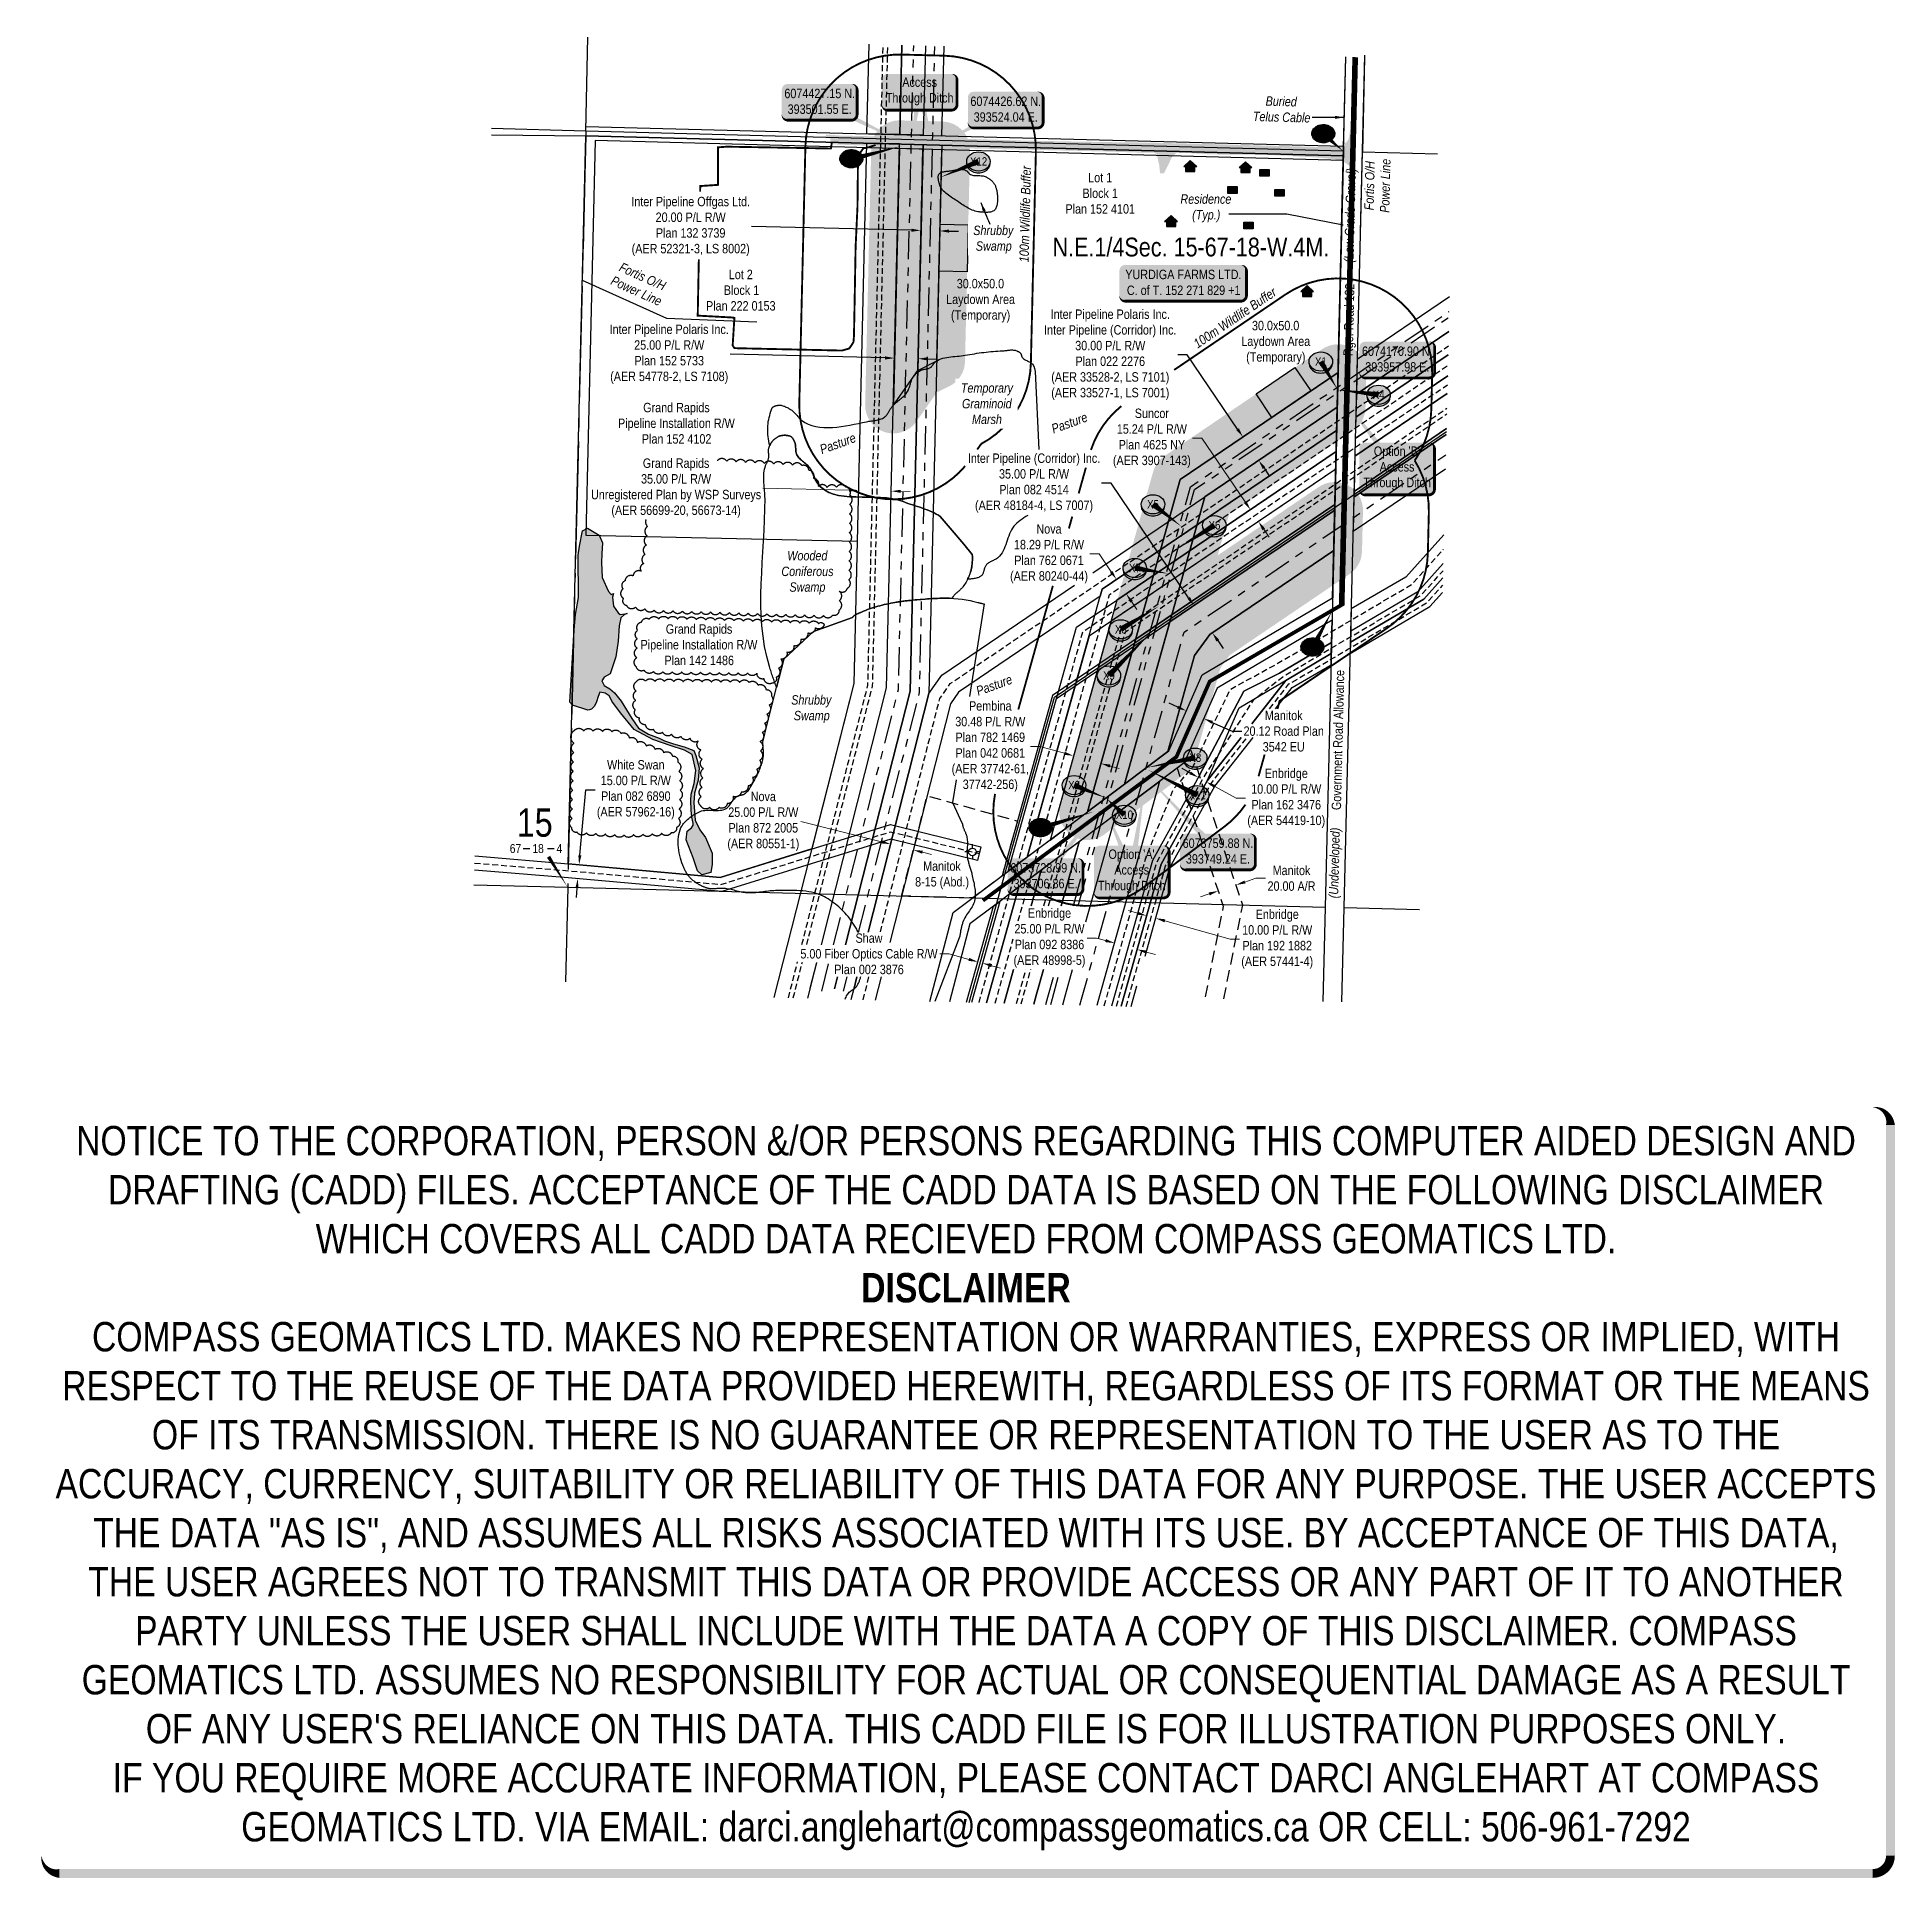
# Model space of a CAD drawing. Extents: x 392573 to 394547, y 6072586 to 6074543.
import ezdxf
from ezdxf.enums import TextEntityAlignment as Align

# ---------------------------------------------------------------- set-up
doc = ezdxf.new("R2010")
doc.units = 0
doc.header["$LTSCALE"] = 5
doc.header["$PDSIZE"] = 0.5
for name, pattern in [('0', [1, 1, 0]), ('foc-ACCESSROAD', [3.75, 2.5, -1.25]), ('foc-DRILLPATH', [14.75, 6, -1.75, 1.75, -1.75, 1.75, -1.75]), ('foc-QUARTERLINE', [33, 25, -3, 2, -3]), ('foc-TIELINE', [1.875, 1.25, -0.625]), ('UG_PIPE', [1.875, 1.25, -0.625])]:
    doc.linetypes.add(name, pattern=pattern)
doc.layers.get('Defpoints').update_dxf_attribs({"color": 9})
for name, color, linetype in [('10', 1, 'Continuous'), ('9', 3, 'Continuous'), ('AS-CABLE', 224, 'foc-CABLE'), ('AS-PIPE-UG', 44, 'UG_PIPE'), ('AS-POWER', 104, 'foc-POWER'), ('AS-POWER-T', 104, 'Continuous'), ('AS-RESIDENCE', 14, 'Continuous'), ('AS-ROADS', 254, 'Continuous'), ('AS-TELUS', 224, 'foc-TEL'), ('C-RW', 13, 'Continuous'), ('C-SYMBOL', 7, 'Continuous'), ('CG-NOTES', 7, 'Continuous'), ('F-AR', 190, 'foc-ACCESSROAD'), ('F-RW', 190, 'Continuous'), ('F-WS', 190, 'foc-ACCESSROAD'), ('F-WS-S', 190, 'Continuous'), ('L-ROAD-T', 7, 'Continuous'), ('L-SEC', 7, 'Continuous'), ('L-SECLBL', 7, 'Continuous'), ('L-SECQ', 8, 'foc-QUARTERLINE'), ('L-TITLEDB', 4, 'Continuous'), ('L-TITLEDB-T', 4, 'Continuous'), ('P-BUFFER-H 30m', 51, 'Continuous'), ('P-BUFFER-YELLOW', 50, 'foc-TIELINE'), ('P-BUFFER-YELLOW-T', 50, 'Continuous'), ('P-CROSSINGS', 250, 'Continuous'), ('P-PDRILLPATH', 12, 'foc-DRILLPATH'), ('P-PROPOSED', 10, 'Continuous'), ('P-PROPOSED-T', 10, 'Continuous'), ('P-TEMP-H', 41, 'Continuous'), ('P-TEMP_WORKSPACE', 46, 'Continuous'), ('T-BUSH', 110, '0'), ('T-WATER', 160, 'Continuous'), ('T-WATER-H', 133, 'Continuous'), ('WETLAND', 143, 'Continuous'), ('WETLAND-T', 146, 'Continuous')]:
    doc.layers.add(name, color=color, linetype=linetype)
doc.layers.add('DISCLAIMER', color=7, linetype='Continuous', plot=False)
for name, color, linetype, lineweight in [('F-AR-T', 190, 'Continuous', 9), ('F-RW-T', 190, 'Continuous', 9), ('P-TEMP-T', 46, 'Continuous', 18), ('T-TEXT', 48, 'Continuous', 18)]:
    doc.layers.add(name, color=color, linetype=linetype, lineweight=lineweight)
for name, color, linetype, true_color in [('P-REPAIR-BLUE-H', 7, 'Continuous', 0xa0d6fd), ('P-REPAIR-BROWN-H', 7, 'Continuous', 0xe7d5cf), ('P-REPAIR-GREEN-H', 7, 'Continuous', 0xd9ffb3), ('P-REPAIR-PURPLE-H', 7, 'Continuous', 0xeeddfd)]:
    doc.layers.add(name, color=color, linetype=linetype, true_color=true_color)
doc.styles.add('175L', font='ARIALN.TTF', dxfattribs={"height": 20})
doc.styles.add('80', font='ARIALN.TTF', dxfattribs={"height": 10})
doc.styles.add('80CG', font='ARIALN.TTF', dxfattribs={"height": 10})
doc.styles.add('80L', font='ARIALN.TTF', dxfattribs={"height": 10})
doc.styles.add('80LS', font='ARIALNI.TTF', dxfattribs={"height": 10})
doc.styles.add('BOLD', font='ARIALNB.TTF')
doc.styles.add('Crossing', font='ARIALN.TTF', dxfattribs={"height": 10})
doc.styles.add('foc-LtypeFont', font='ARIALN.TTF', dxfattribs={"height": 7.35})
doc.styles.add('SIMPLEX', font='ARIALN.TTF')
doc.linetypes.add('foc-CABLE', pattern='A,2,-1,["C",foc-LtypeFont,S=0.2,R=0,X=-0.625,Y=-0.75],-1.24,8', length=12.24)
doc.linetypes.add('foc-POWER', pattern='A,6,-1,["P",foc-LtypeFont,S=0.2,R=0,X=-0.625,Y=-0.75],-1.24,4', length=12.24)
doc.linetypes.add('foc-POWER-NOLINE', pattern='A,0,-4,["P",foc-LtypeFont,S=0.2,R=0,X=-0.625,Y=-0.75],-8.24', length=12.24)
doc.linetypes.add('foc-TEL', pattern='A,2,-1,["T",foc-LtypeFont,S=0.2,R=0,X=-0.425,Y=-0.75],-1.24,8', length=12.24)
doc.linetypes.add('foc-TEL-NOLINE', pattern='A,0,-2,["T",foc-LtypeFont,S=0.2,R=0,X=-0.425,Y=-0.75],-10.24', length=12.24)
doc.dimstyles.new('Compass 5 000', dxfattribs={"dimscale": 5, "dimtxt": 9, "dimasz": 2, "dimexe": 0.2, "dimexo": 0.0625, "dimgap": 0.5, "dimtad": 0, "dimtih": 1, "dimtoh": 1, "dimzin": 0, "dimdsep": 46, "dimtxsty": '80CG', "dimcen": 0.1, "dimse1": 1, "dimse2": 1, "dimclrd": 256, "dimclrt": 256, "dimaunit": 1, "dimadec": 4, "dimazin": 0, "dimtfac": 0.06, "dimtofl": 0, "dimtmove": 0, "dimatfit": 1, "dimfxl": 0.2, "dimtolj": 1, "dimtzin": 0, "dimlwd": -1, "dimarcsym": 0})

msp = doc.modelspace()

# ---------------------------------------------------------------- texts
at = {"layer": 'AS-POWER-T', "char_height": 10, "width": 57.1191, "attachment_point": 1, "style": '80L'}
for insert, rotation in [((393982.765, 6074356.87), 88.614672), ((393191.956, 6074305.27), 335.659944)]:
    msp.add_mtext('\\pi2.5534;{\\fArial Narrow|b0|i1|c0|p34;Fortis O/H\\P\\pi0.32626;Power Line}', dxfattribs=dict(at, insert=insert, rotation=rotation))
at = {"layer": 'AS-RESIDENCE', "insert": (393787.204, 6074376.164), "char_height": 10, "attachment_point": 1, "style": '80L'}
msp.add_mtext_dynamic_manual_height_columns('\\pi0.32626;{\\fArial Narrow|b0|i1|c0|p34;Residence\\P\\pi12.83;(Typ.)}', width=53.94038, gutter_width=50, heights=[0], dxfattribs=at)
at = {"layer": 'AS-TELUS', "insert": (393845.889, 6074481.272), "char_height": 10, "width": 97.90866, "attachment_point": 1, "rotation": 358.501697, "style": '80L'}
msp.add_mtext('\\pi32.368;{\\fArial Narrow|b0|i1|c0|p34;Buried\\P\\pi19.248;Telus Cable}', dxfattribs=at)
at = {"layer": 'C-SYMBOL', "color": 3, "insert": (393798.677, 6074330.146), "char_height": 20, "width": 323.10489, "attachment_point": 2, "style": '175L'}
msp.add_mtext('N.E.1/4Sec. 15-67-18-W.4M.', dxfattribs=at)
at = {"layer": 'F-RW', "char_height": 10, "attachment_point": 1, "style": '80L'}
for s, insert, width in [('\\pi27.281;Grand Rapids\\P\\pi0.48997;Pipeline Installation R/W\\P\\pi25.879;Plan 152 4102', (393189.356, 6074154.536), 124.16548), ('\\pi27.281;Grand Rapids\\P\\pi0.48997;Pipeline Installation R/W\\P\\pi25.848;Plan 142 1486', (393213.365, 6073919.105), 124.16548), ('\\pi8.7437;Manitok\\P\\pi0.27851;8-15 (Abd.)', (393505.321, 6073667.088), 56.70982)]:
    msp.add_mtext(s, dxfattribs=dict(at, insert=insert, width=width))
at = {"layer": 'L-ROAD-T', "style": '80L'}
for s, rotation, p in [('Rge. Road 182', 88.637325, (393966.614, 6074242.821)), ('Government Road Allowance', 88.614672, (393954.927, 6073796.095))]:
    msp.add_text(s, height=10, rotation=rotation, dxfattribs=at).set_placement(p, align=Align.MIDDLE_CENTER)
at = {"layer": 'L-TITLEDB-T', "char_height": 10, "attachment_point": 1, "style": '80L'}
for s, width, insert in [('\\pi24.665;Lot 1\\P\\pi18.635;Block 1\\P\\pi0.48997;Plan 152 4101', 71.87353, (393664.866, 6074399.025)), ('\\pi24.695;Lot 2\\P\\pi19.422;Block 1\\P\\pi0.48997;Plan 222 0153', 73.44925, (393282.914, 6074296))]:
    msp.add_mtext_dynamic_manual_height_columns(s, width=width, gutter_width=50, heights=[0], dxfattribs=dict(at, insert=insert))
at = {"layer": 'P-BUFFER-YELLOW-T', "char_height": 9.99344, "attachment_point": 1, "style": '80L'}
for insert, rotation in [((393616.246, 6074303.198), 88.639666), ((393799.45, 6074219.893), 34.13903)]:
    msp.add_mtext_dynamic_manual_height_columns('\\pi0.93264;{\\fArial Narrow|b0|i1|c0|p34;100m Wildlife Buffer}', width=103.60614, gutter_width=100, heights=[0], dxfattribs=dict(at, insert=insert, rotation=rotation))
at = {"layer": 'P-TEMP-T', "char_height": 9.99344, "attachment_point": 1, "style": '80L'}
for insert in [(393538.117, 6074286.255), (393851.827, 6074241.654)]:
    msp.add_mtext_dynamic_manual_height_columns('\\pi11.754;30.0x50.0\\P\\pi0.45898;Laydown Area\\P\\pi5.5988;(Temporary)', width=72.78075, gutter_width=50, heights=[0], dxfattribs=dict(at, insert=insert))
at = {"layer": 'T-TEXT', "style": '80LS'}
for s, rotation, p in [('(Low Grade Gravel)', 88.637325, (393967.716, 6074353.8)), ('(Undeveloped)', 88.614672, (393951.08, 6073665.416))]:
    msp.add_text(s, height=10, rotation=rotation, dxfattribs=at).set_placement(p, align=Align.MIDDLE_CENTER)
at = {"layer": 'T-TEXT', "char_height": 9.99649, "attachment_point": 1, "rotation": 20, "style": '175L'}
for insert in [(393649.301, 6074131.16), (393403.179, 6074109.251), (393569.313, 6073852.37)]:
    msp.add_mtext_dynamic_manual_height_columns('{\\fArial Narrow|b0|i1|c0|p34;Pasture}', width=39.29509, gutter_width=100, heights=[0], dxfattribs=dict(at, insert=insert))

# ---------------------------------------------------------------- blocks, each defined once
blk = doc.blocks.new('L-SECLBL')
at = {"layer": '9', "color": 7}
for p, q in [((-5.1, -27.8), (-12.3, -27.8)), ((20.7, -27.8), (13.5, -27.8))]:
    blk.add_line(p, q, dxfattribs=at)
at = {"layer": '10', "color": 2, "style": 'SIMPLEX'}
blk.add_attdef('SEC', text='', height=30, dxfattribs=at).set_placement((0, 0), align=Align.MIDDLE)
at = {"layer": '10', "color": 5, "style": '80L'}
blk.add_attdef('TWP', text='', height=9.5, dxfattribs=at).set_placement((-14.4, -27.4), align=Align.MIDDLE_RIGHT)
blk.add_attdef('RGE', text='', height=9.5, dxfattribs=at).set_placement((3.6, -27.4), align=Align.MIDDLE_CENTER)
blk.add_attdef('MER', text='', height=9.5, dxfattribs=at).set_placement((23.2, -27.4), align=Align.MIDDLE_LEFT)
blk = doc.blocks.new('*U422')
h = blk.add_hatch(color=59)
edge = h.paths.add_edge_path()
edge.add_line((-61.5, -20), (61.5, -20))
edge.add_arc((61.5, -14), 6, 270, 360)
edge.add_line((67.5, -14), (67.5, 12.5))
edge.add_arc((61.5, 12.5), 6, 0, 90)
edge.add_line((61.5, 18.5), (-61.5, 18.5))
edge.add_arc((-61.5, 12.5), 6, 90, 180)
edge.add_line((-67.5, 12.5), (-67.5, -14))
edge.add_arc((-61.5, -14), 6, 180, 270)
at = {"color": 1, "flags": 128}
blk.add_lwpolyline([(-61.5, -20, 3, 3, 0), (61.5, -20, 3, 3, 0.414214), (67.5, -14, 3, 3, 0), (67.5, 12.5, 3, 0, 0.414214), (61.5, 18.5, 0, 0, 0), (-61.5, 18.5, 0, 0, 0.414214), (-67.5, 12.5, 0, 0, 0), (-67.5, -14, 0, 3, 0.414214)], format="xyseb", close=True, dxfattribs=at)
blk.add_lwpolyline([(-42.8, -9.4, 0, 7.5, 0), (0, 0, 0, 0, 0)], format="xyseb", dxfattribs=at)
at = {"color": 1, "style": '80'}
blk.add_attdef('ENTER_TEXT_001', (-36, -5), '', height=10, dxfattribs=at)
blk = doc.blocks.new('*D424')
at = {"layer": 'Defpoints', "color": 0, "transparency": 16777216}
for p in [(393531.7, 6074337.3), (393511.1, 6074310), (393531.1, 6074309.5)]:
    blk.add_point(p, dxfattribs=at)
at = {"layer": 'P-PROPOSED-T', "color": 240, "transparency": 16777216}
for p, q in [((393501.7, 6074338), (393331.7, 6074342)), ((393541.7, 6074337.1), (393551.7, 6074336.9))]:
    blk.add_line(p, q, dxfattribs=at)
for points in [[(393501.8, 6074339.7), (393501.7, 6074336.4), (393511.7, 6074337.8)], [(393541.7, 6074338.8), (393541.7, 6074335.4), (393531.7, 6074337.3)]]:
    blk.add_solid(points, dxfattribs=at)
at = {"layer": 'P-PROPOSED-T', "transparency": 16777216, "insert": (393267.1, 6074342), "char_height": 10, "attachment_point": 5, "style": '80CG'}
blk.add_mtext('\\A1;Inter Pipeline Offgas Ltd.\\P20.00 P/L R/W\\PPlan 132 3739\\P(AER 52321-3, LS 8002)', dxfattribs=at)
blk = doc.blocks.new('*D425')
at = {"layer": 'Defpoints', "color": 0, "transparency": 16777216}
for p in [(393889.1, 6074142.1), (393853.9, 6074118.3), (393906, 6074117.3)]:
    blk.add_point(p, dxfattribs=at)
at = {"layer": 'P-PROPOSED-T', "color": 240, "transparency": 16777216}
for p, q in [((393794.8, 6074205.6), (393784.8, 6074205.6)), ((393848.3, 6074126.6), (393794.8, 6074205.6)), ((393876.4, 6074085.2), (393882, 6074076.9))]:
    blk.add_line(p, q, dxfattribs=at)
for points in [[(393849.7, 6074127.5), (393846.9, 6074125.6), (393853.9, 6074118.3)], [(393877.7, 6074086.1), (393875, 6074084.2), (393870.7, 6074093.4)]]:
    blk.add_solid(points, dxfattribs=at)
at = {"layer": 'P-PROPOSED-T', "transparency": 16777216, "insert": (393713, 6074205.6), "char_height": 10, "attachment_point": 5, "style": '80CG'}
blk.add_mtext('\\A1;Inter Pipeline Polaris Inc.\\PInter Pipeline (Corridor) Inc.\\P30.00 P/L R/W\\PPlan 022 2276\\P(AER 33528-2, LS 7101)\\P(AER 33527-1, LS 7001)', dxfattribs=at)
blk = doc.blocks.new('*D426')
at = {"layer": 'Defpoints', "color": 0, "transparency": 16777216}
for p in [(393907.9, 6074094.3), (393918.2, 6074079.1), (393719.7, 6073966.6)]:
    blk.add_point(p, dxfattribs=at)
at = {"layer": 'F-RW-T', "transparency": 16777216}
for p, q in [((393701.1, 6073994), (393691.1, 6073994)), ((393714.1, 6073974.9), (393701.1, 6073994)), ((393735.6, 6073943.2), (393741.2, 6073934.9))]:
    blk.add_line(p, q, dxfattribs=at)
for points in [[(393715.4, 6073975.8), (393712.7, 6073974), (393719.7, 6073966.6)], [(393737, 6073944.1), (393734.2, 6073942.2), (393730, 6073951.5)]]:
    blk.add_solid(points, dxfattribs=at)
at = {"layer": 'F-RW-T', "transparency": 16777216, "insert": (393647.9, 6073994), "char_height": 10, "attachment_point": 5, "style": '80CG'}
blk.add_mtext('\\A1;Nova\\P18.29 P/L R/W\\PPlan 762 0671\\P(AER 80240-44)', dxfattribs=at)
blk = doc.blocks.new('*D427')
at = {"layer": 'Defpoints', "color": 0, "transparency": 16777216}
for p in [(393861.9, 6074041), (393836.2, 6074023.6), (393844.8, 6074010.9)]:
    blk.add_point(p, dxfattribs=at)
at = {"layer": 'F-RW-T', "transparency": 16777216}
for p, q in [((393810.4, 6074116.9), (393800.4, 6074116.9)), ((393856.3, 6074049.3), (393810.4, 6074116.9)), ((393876.1, 6074020.1), (393881.7, 6074011.8))]:
    blk.add_line(p, q, dxfattribs=at)
for points in [[(393857.7, 6074050.2), (393854.9, 6074048.3), (393861.9, 6074041)], [(393877.5, 6074021), (393874.7, 6074019.1), (393870.5, 6074028.3)]]:
    blk.add_solid(points, dxfattribs=at)
at = {"layer": 'F-RW-T', "transparency": 16777216, "insert": (393757.2, 6074116.9), "char_height": 10, "attachment_point": 5, "style": '80CG'}
blk.add_mtext('\\A1;Suncor\\P15.24 P/L R/W\\PPlan 4625 NY\\P(AER 3907-143)', dxfattribs=at)
blk = doc.blocks.new('*D428')
at = {"layer": 'Defpoints', "color": 0, "transparency": 16777216}
for p in [(393860.4, 6073978.7), (393801.9, 6073939.1), (393880.1, 6073949.6)]:
    blk.add_point(p, dxfattribs=at)
at = {"layer": 'P-PROPOSED-T', "color": 240, "transparency": 16777216}
for p, q in [((393713.8, 6074069.2), (393703.8, 6074069.2)), ((393796.3, 6073947.3), (393713.8, 6074069.2)), ((393827.2, 6073901.8), (393832.8, 6073893.5))]:
    blk.add_line(p, q, dxfattribs=at)
for points in [[(393797.7, 6073948.3), (393794.9, 6073946.4), (393801.9, 6073939.1)], [(393828.6, 6073902.7), (393825.8, 6073900.8), (393821.6, 6073910)]]:
    blk.add_solid(points, dxfattribs=at)
at = {"layer": 'P-PROPOSED-T', "transparency": 16777216, "insert": (393632, 6074069.2), "char_height": 10, "attachment_point": 5, "style": '80CG'}
blk.add_mtext('\\A1;Inter Pipeline (Corridor) Inc.\\P35.00 P/L R/W\\PPlan 082 4514\\P(AER 48184-4, LS 7007)', dxfattribs=at)
blk = doc.blocks.new('*D429')
at = {"layer": 'Defpoints', "color": 0, "transparency": 16777216}
for p in [(393724, 6073602.7), (393748, 6073595.9), (393741.7, 6073573.4)]:
    blk.add_point(p, dxfattribs=at)
at = {"layer": 'F-RW-T', "transparency": 16777216}
for p, q in [((393698.4, 6073585.6), (393688.4, 6073585.6)), ((393708, 6073582.9), (393698.4, 6073585.6)), ((393751.3, 6073570.7), (393760.9, 6073568))]:
    blk.add_line(p, q, dxfattribs=at)
for points in [[(393708.5, 6073584.5), (393707.6, 6073581.3), (393717.6, 6073580.2)], [(393751.7, 6073572.3), (393750.8, 6073569.1), (393741.7, 6073573.4)]]:
    blk.add_solid(points, dxfattribs=at)
at = {"layer": 'F-RW-T', "transparency": 16777216, "insert": (393648.4, 6073585.6), "char_height": 10, "attachment_point": 5, "style": '80CG'}
blk.add_mtext('\\A1;Enbridge\\P25.00 P/L R/W\\PPlan 092 8386\\P(AER 48998-5)', dxfattribs=at)
blk = doc.blocks.new('res_occ')
for points in [[(0.1, 0.89), (-1.26, -0.37), (1.46, -0.37)], [(-0.9, -1.43), (1.1, -1.43), (1.1, -0.37), (-0.9, -0.37)]]:
    blk.add_hatch(color=14).paths.add_polyline_path(points)
at = {"color": 14}
for points in [[(0.1, 0.89), (-1.26, -0.37), (1.46, -0.37)], [(-0.9, -1.43), (1.1, -1.43), (1.1, -0.37), (-0.9, -0.37)]]:
    blk.add_lwpolyline(points, close=True, dxfattribs=at)
blk = doc.blocks.new('GABD')
for p, q in [((-0.81, 0), (-1.62, 0)), ((0, 0.81), (0, 1.62)), ((1.62, 0), (0.81, 0)), ((0, -0.81), (0, -1.62))]:
    blk.add_line(p, q)
blk.add_circle((0, 0), 0.8)
blk = doc.blocks.new('*D432')
at = {"layer": 'Defpoints', "color": 0, "transparency": 16777216}
for p in [(393694.9, 6073854.7), (393724.2, 6073846.5), (393673.9, 6073779.3)]:
    blk.add_point(p, dxfattribs=at)
at = {"layer": 'F-RW-T', "transparency": 16777216}
for p, q in [((393638.2, 6073789.2), (393628.2, 6073789.2)), ((393664.3, 6073782), (393638.2, 6073789.2)), ((393712.9, 6073768.4), (393722.5, 6073765.7))]:
    blk.add_line(p, q, dxfattribs=at)
for points in [[(393664.7, 6073783.6), (393663.8, 6073780.4), (393673.9, 6073779.3)], [(393713.3, 6073770), (393712.4, 6073766.8), (393703.2, 6073771.1)]]:
    blk.add_solid(points, dxfattribs=at)
at = {"layer": 'F-RW-T', "transparency": 16777216, "insert": (393585.5, 6073789.2), "char_height": 10, "attachment_point": 5, "style": '80CG'}
blk.add_mtext('\\A1;Pembina\\P30.48 P/L R/W\\PPlan 782 1469\\PPlan 042 0681\\P(AER 37742-61,\\P37742-256)', dxfattribs=at)
blk = doc.blocks.new('*D433')
at = {"layer": 'Defpoints', "color": 0, "transparency": 16777216}
for p in [(393497.5, 6073755.7), (393521.6, 6073749.6), (393479.6, 6073685.4)]:
    blk.add_point(p, dxfattribs=at)
at = {"layer": 'F-RW-T', "transparency": 16777216}
for p, q in [((393469.9, 6073687.9), (393384.3, 6073709.6)), ((393513.5, 6073676.8), (393523.1, 6073674.3))]:
    blk.add_line(p, q, dxfattribs=at)
for points in [[(393470.3, 6073689.5), (393469.5, 6073686.2), (393479.6, 6073685.4)], [(393513.9, 6073678.4), (393513, 6073675.2), (393503.8, 6073679.2)]]:
    blk.add_solid(points, dxfattribs=at)
at = {"layer": 'F-RW-T', "transparency": 16777216, "insert": (393344.3, 6073709.6), "char_height": 10, "attachment_point": 5, "style": '80CG'}
blk.add_mtext('\\A1;Nova\\P25.00 P/L R/W\\PPlan 872 2005\\P(AER 80551-1)', dxfattribs=at)
blk = doc.blocks.new('*D434')
at = {"layer": 'Defpoints', "color": 0, "transparency": 16777216}
for p in [(393484.2, 6074221.9), (393509.2, 6074221.3), (393508.7, 6074201.5)]:
    blk.add_point(p, dxfattribs=at)
at = {"layer": 'P-PROPOSED-T', "color": 240, "transparency": 16777216}
for p, q in [((393473.7, 6074202.3), (393309.2, 6074206.2)), ((393518.7, 6074201.2), (393528.7, 6074201))]:
    blk.add_line(p, q, dxfattribs=at)
for points in [[(393473.7, 6074204), (393473.7, 6074200.6), (393483.7, 6074202.1)], [(393518.7, 6074202.9), (393518.6, 6074199.6), (393508.7, 6074201.5)]]:
    blk.add_solid(points, dxfattribs=at)
at = {"layer": 'P-PROPOSED-T', "transparency": 16777216, "insert": (393244.3, 6074206.2), "char_height": 10, "attachment_point": 5, "style": '80CG'}
blk.add_mtext('\\A1;Inter Pipeline Polaris Inc.\\P25.00 P/L R/W\\PPlan 152 5733\\P(AER 54778-2, LS 7108)', dxfattribs=at)
blk = doc.blocks.new('*D435')
at = {"layer": 'Defpoints', "color": 0, "transparency": 16777216}
for p in [(393804.1, 6073751.9), (393812.8, 6073747.1), (393815.3, 6073751.5)]:
    blk.add_point(p, dxfattribs=at)
at = {"layer": 'F-RW-T', "transparency": 16777216}
for p, q in [((393797.7, 6073761.2), (393789, 6073766)), ((393824, 6073746.7), (393846.8, 6073734.2)), ((393846.8, 6073734.2), (393856.8, 6073734.2))]:
    blk.add_line(p, q, dxfattribs=at)
for points in [[(393798.5, 6073762.7), (393796.9, 6073759.7), (393806.5, 6073756.4)], [(393824.8, 6073748.2), (393823.2, 6073745.3), (393815.3, 6073751.5)]]:
    blk.add_solid(points, dxfattribs=at)
at = {"layer": 'F-RW-T', "transparency": 16777216, "insert": (393900, 6073734.2), "char_height": 10, "attachment_point": 5, "style": '80CG'}
blk.add_mtext('\\A1;Enbridge\\P10.00 P/L R/W\\PPlan 162 3476\\P(AER 54419-10)', dxfattribs=at)
blk = doc.blocks.new('*D436')
at = {"layer": 'Defpoints', "color": 0, "transparency": 16777216}
for p in [(393148.5, 6073663.6), (393174.6, 6073646.2), (393175.9, 6073661.1)]:
    blk.add_point(p, dxfattribs=at)
at = {"layer": 'F-RW', "transparency": 16777216}
for p, q in [((393149.4, 6073673.6), (393155.6, 6073743.3)), ((393155.6, 6073743.3), (393165.6, 6073743.3)), ((393146.2, 6073638.7), (393145.3, 6073628.8))]:
    blk.add_line(p, q, dxfattribs=at)
for points in [[(393147.7, 6073673.7), (393151, 6073673.4), (393148.5, 6073663.6)], [(393144.6, 6073638.9), (393147.9, 6073638.6), (393147.1, 6073648.7)]]:
    blk.add_solid(points, dxfattribs=at)
at = {"layer": 'F-RW', "transparency": 16777216, "insert": (393208.8, 6073743.3), "char_height": 10, "attachment_point": 5, "style": '80CG'}
blk.add_mtext('\\A1;White Swan\\P15.00 P/L R/W\\PPlan 082 6890\\P(AER 57962-16)', dxfattribs=at)
blk = doc.blocks.new('*D437')
at = {"layer": 'Defpoints', "color": 0, "transparency": 16777216}
for p in [(393445.3, 6074061.5), (393445.6, 6074073.6), (393480.6, 6074072.8)]:
    blk.add_point(p, dxfattribs=at)
at = {"layer": 'F-RW-T', "transparency": 16777216}
for p, q in [((393435.4, 6074061.8), (393343.8, 6074063.9)), ((393490.3, 6074060.5), (393500.3, 6074060.2))]:
    blk.add_line(p, q, dxfattribs=at)
for points in [[(393435.4, 6074063.4), (393435.3, 6074060.1), (393445.3, 6074061.5)], [(393490.4, 6074062.1), (393490.3, 6074058.8), (393480.3, 6074060.7)]]:
    blk.add_solid(points, dxfattribs=at)
at = {"layer": 'F-RW-T', "transparency": 16777216, "insert": (393251.6, 6074063.9), "char_height": 10, "attachment_point": 5, "style": '80CG'}
blk.add_mtext('\\A1;Grand Rapids\\P35.00 P/L R/W\\PUnregistered Plan by WSP Surveys\\P(AER 56699-20, 56673-14)', dxfattribs=at)
blk = doc.blocks.new('res_other')
blk.add_hatch(color=14).paths.add_polyline_path([(-1.09, 0.73), (0.91, 0.73), (0.91, -0.69), (-1.09, -0.69)])
at = {"color": 14}
blk.add_lwpolyline([(-1.09, 0.73), (0.91, 0.73), (0.91, -0.69), (-1.09, -0.69)], close=True, dxfattribs=at)
blk = doc.blocks.new('*D439')
at = {"layer": 'Defpoints', "color": 0, "transparency": 16777216}
for p in [(393580.9, 6073590.6), (393585.8, 6073589.2), (393572.4, 6073560.2)]:
    blk.add_point(p, dxfattribs=at)
at = {"layer": 'F-RW-T', "transparency": 16777216}
for p, q in [((393541.7, 6073568.8), (393531.7, 6073568.8)), ((393562.8, 6073562.9), (393541.7, 6073568.8)), ((393586.9, 6073556.2), (393596.5, 6073553.5))]:
    blk.add_line(p, q, dxfattribs=at)
for points in [[(393563.2, 6073564.5), (393562.3, 6073561.3), (393572.4, 6073560.2)], [(393587.4, 6073557.8), (393586.5, 6073554.6), (393577.3, 6073558.9)]]:
    blk.add_solid(points, dxfattribs=at)
at = {"layer": 'F-RW-T', "transparency": 16777216, "insert": (393456.6, 6073568.8), "char_height": 10, "attachment_point": 5, "style": '80CG'}
blk.add_mtext('\\A1;Shaw\\P5.00 Fiber Optics Cable R/W\\PPlan 002 3876', dxfattribs=at)
blk = doc.blocks.new('*D440')
at = {"layer": 'Defpoints', "color": 0, "transparency": 16777216}
for p in [(393795.7, 6073831.3), (393814.1, 6073823.2), (393812.3, 6073819)]:
    blk.add_point(p, dxfattribs=at)
at = {"layer": 'L-TITLEDB-T', "transparency": 16777216}
for p, q in [((393784.7, 6073831.1), (393775.6, 6073835.1)), ((393821.4, 6073814.9), (393842.7, 6073805.5)), ((393842.7, 6073805.5), (393852.7, 6073805.5))]:
    blk.add_line(p, q, dxfattribs=at)
for points in [[(393785.4, 6073832.6), (393784, 6073829.6), (393793.9, 6073827.1)], [(393822.1, 6073816.4), (393820.7, 6073813.4), (393812.3, 6073819)]]:
    blk.add_solid(points, dxfattribs=at)
at = {"layer": 'L-TITLEDB-T', "transparency": 16777216, "insert": (393897.3, 6073805.5), "char_height": 10, "attachment_point": 5, "style": '80CG'}
blk.add_mtext('\\A1;Manitok\\P20.12 Road Plan\\P3542 EU', dxfattribs=at)
blk = doc.blocks.new('*U441')
h = blk.add_hatch(color=255)
edge = h.paths.add_edge_path()
edge.add_line((-34, -20), (34, -20))
edge.add_arc((34, -14), 6, 270, 360)
edge.add_line((40, -14), (40, 12.5))
edge.add_arc((34, 12.5), 6, 0, 90)
edge.add_line((34, 18.5), (-34, 18.5))
edge.add_arc((-34, 12.5), 6, 90, 180)
edge.add_line((-40, 12.5), (-40, -14))
edge.add_arc((-34, -14), 6, 180, 270)
at = {"color": 1, "flags": 128}
blk.add_lwpolyline([(-34, -20, 3, 3, 0), (34, -20, 3, 3, 0.414214), (40, -14, 3, 3, 0), (40, 12.5, 3, 0, 0.414214), (34, 18.5, 0, 0, 0), (-34, 18.5, 0, 0, 0.414214), (-40, 12.5, 0, 0, 0), (-40, -14, 0, 3, 0.414214)], format="xyseb", close=True, dxfattribs=at)
for points in [[(-8.6, -57.1, 0, 7.5, 0), (0, 0, 0, 0, 0)], [(13.9, -58.2, 0, 7.5, 0), (0, 0, 0, 0, 0)]]:
    blk.add_lwpolyline(points, format="xyseb", dxfattribs=at)
at = {"color": 1, "style": '80'}
blk.add_attdef('ENTER_TEXT_001', (-26.8, -4.9), '', height=10, dxfattribs=at)
blk = doc.blocks.new('*U442')
h = blk.add_hatch(color=255)
edge = h.paths.add_edge_path()
edge.add_line((-34, -28.5), (34, -28.5))
edge.add_arc((34, -22.5), 6, 270, 360)
edge.add_line((40, -22.5), (40, 21))
edge.add_arc((34, 21), 6, 0, 90)
edge.add_line((34, 27), (-34, 27))
edge.add_arc((-34, 21), 6, 90, 180)
edge.add_line((-40, 21), (-40, -22.5))
edge.add_arc((-34, -22.5), 6, 180, 270)
at = {"color": 1, "flags": 128}
for points in [[(-62.2, 80.3, 0, 7.5, 0), (0, 0, 0, 0, 0)], [(-35.9, 0, 0, 7.5, 0), (0, 0, 0, 0, 0)]]:
    blk.add_lwpolyline(points, format="xyseb", dxfattribs=at)
blk.add_lwpolyline([(-34, -28.5, 3, 3, 0), (34, -28.5, 3, 3, 0.414214), (40, -22.5, 3, 3, 0), (40, 21, 3, 0, 0.414214), (34, 27, 0, 0, 0), (-34, 27, 0, 0, 0.414214), (-40, 21, 0, 0, 0), (-40, -22.5, 0, 3, 0.414214)], format="xyseb", close=True, dxfattribs=at)
at = {"color": 1, "style": '80'}
blk.add_attdef('ENTER_TEXT_001', (-26.8, -4.9), '', height=10, dxfattribs=at)
blk = doc.blocks.new('xing2')
h = blk.add_hatch(color=50)
h.dxf.hatch_style = 1
edge = h.paths.add_edge_path()
edge.add_ellipse((0, 0), major_axis=(-12.5, 0), ratio=0.816297, start_angle=0, end_angle=360)
h = blk.add_hatch(color=250)
h.dxf.hatch_style = 1
edge = h.paths.add_edge_path()
edge.add_ellipse((0, -2), major_axis=(-12.5, 0), ratio=0.816297, start_angle=0, end_angle=180)
edge.add_line((12.5, -2), (12.5, 0))
edge.add_ellipse((0, 0), major_axis=(-12.5, 0), ratio=0.816297, start_angle=0, end_angle=180, ccw=False)
edge.add_line((-12.5, 0), (-12.5, -2))
at = {"color": 250}
blk.add_ellipse((0, 0), major_axis=(-12.5, 0), ratio=0.816297, dxfattribs=at)
blk.add_ellipse((0, -2), major_axis=(-12.5, 0), ratio=0.816297, start_param=0, end_param=3.141593, dxfattribs=at)
at = {"color": 250, "style": 'Crossing'}
blk.add_attdef('CROSSING', text='', height=9, dxfattribs=at).set_placement((0.1, 0), align=Align.MIDDLE_CENTER)
at = {"color": 250, "style": 'Crossing', "flags": 1}
for tag, p in [('OWNER', (0.1, -12.5)), ('DESCRIPTION', (0.1, -25.8)), ('LOCATION', (0.1, -39.3)), ('DWG_REF', (0.1, -52.8))]:
    blk.add_attdef(tag, text='', height=9, dxfattribs=at).set_placement(p, align=Align.MIDDLE_CENTER)
blk = doc.blocks.new('*U497')
h = blk.add_hatch(color=255)
edge = h.paths.add_edge_path()
edge.add_line((-34, -20), (34, -20))
edge.add_arc((34, -14), 6, 270, 360)
edge.add_line((40, -14), (40, 12.5))
edge.add_arc((34, 12.5), 6, 0, 90)
edge.add_line((34, 18.5), (-34, 18.5))
edge.add_arc((-34, 12.5), 6, 90, 180)
edge.add_line((-40, 12.5), (-40, -14))
edge.add_arc((-34, -14), 6, 180, 270)
at = {"color": 1, "flags": 128}
blk.add_lwpolyline([(-34, -20, 3, 3, 0), (34, -20, 3, 3, 0.414214), (40, -14, 3, 3, 0), (40, 12.5, 3, 0, 0.414214), (34, 18.5, 0, 0, 0), (-34, 18.5, 0, 0, 0.414214), (-40, 12.5, 0, 0, 0), (-40, -14, 0, 3, 0.414214)], format="xyseb", close=True, dxfattribs=at)
for points in [[(-25.5, -11, 0, 7.5, 0), (0, 0, 0, 0, 0)], [(96.6, -47.5, 0, 7.5, 0), (0, 0, 0, 0, 0)]]:
    blk.add_lwpolyline(points, format="xyseb", dxfattribs=at)
at = {"color": 1, "style": '80'}
blk.add_attdef('ENTER_TEXT_001', (-26.8, -4.9), '', height=10, dxfattribs=at)
blk = doc.blocks.new('*U498')
h = blk.add_hatch(color=255)
edge = h.paths.add_edge_path()
edge.add_line((-34, -20), (34, -20))
edge.add_arc((34, -14), 6, 270, 360)
edge.add_line((40, -14), (40, 12.5))
edge.add_arc((34, 12.5), 6, 0, 90)
edge.add_line((34, 18.5), (-34, 18.5))
edge.add_arc((-34, 12.5), 6, 90, 180)
edge.add_line((-40, 12.5), (-40, -14))
edge.add_arc((-34, -14), 6, 180, 270)
at = {"color": 1, "flags": 128}
blk.add_lwpolyline([(-34, -20, 3, 3, 0), (34, -20, 3, 3, 0.414214), (40, -14, 3, 3, 0), (40, 12.5, 3, 0, 0.414214), (34, 18.5, 0, 0, 0), (-34, 18.5, 0, 0, 0.414214), (-40, 12.5, 0, 0, 0), (-40, -14, 0, 3, 0.414214)], format="xyseb", close=True, dxfattribs=at)
for points in [[(-75.5, -40.1, 0, 7.5, 0), (0, 0, 0, 0, 0)], [(-25.5, -11, 0, 7.5, 0), (0, 0, 0, 0, 0)]]:
    blk.add_lwpolyline(points, format="xyseb", dxfattribs=at)
at = {"color": 1, "style": '80'}
blk.add_attdef('ENTER_TEXT_001', (-26.8, -4.9), '', height=10, dxfattribs=at)
blk = doc.blocks.new('*U499')
h = blk.add_hatch(color=255)
edge = h.paths.add_edge_path()
edge.add_line((-34, -20), (34, -20))
edge.add_arc((34, -14), 6, 270, 360)
edge.add_line((40, -14), (40, 12.5))
edge.add_arc((34, 12.5), 6, 0, 90)
edge.add_line((34, 18.5), (-34, 18.5))
edge.add_arc((-34, 12.5), 6, 90, 180)
edge.add_line((-40, 12.5), (-40, -14))
edge.add_arc((-34, -14), 6, 180, 270)
at = {"color": 1, "flags": 128}
blk.add_lwpolyline([(-34, -20, 3, 3, 0), (34, -20, 3, 3, 0.414214), (40, -14, 3, 3, 0), (40, 12.5, 3, 0, 0.414214), (34, 18.5, 0, 0, 0), (-34, 18.5, 0, 0, 0.414214), (-40, 12.5, 0, 0, 0), (-40, -14, 0, 3, 0.414214)], format="xyseb", close=True, dxfattribs=at)
for points in [[(-59.9, -31.9, 0, 7.5, 0), (0, 0, 0, 0, 0)], [(-25.5, -11, 0, 7.5, 0), (0, 0, 0, 0, 0)]]:
    blk.add_lwpolyline(points, format="xyseb", dxfattribs=at)
at = {"color": 1, "style": '80'}
blk.add_attdef('ENTER_TEXT_001', (-26.8, -4.9), '', height=10, dxfattribs=at)
blk = doc.blocks.new('*U500')
h = blk.add_hatch(color=255)
edge = h.paths.add_edge_path()
edge.add_line((-34, -28.5), (34, -28.5))
edge.add_arc((34, -22.5), 6, 270, 360)
edge.add_line((40, -22.5), (40, 21))
edge.add_arc((34, 21), 6, 0, 90)
edge.add_line((34, 27), (-34, 27))
edge.add_arc((-34, 21), 6, 90, 180)
edge.add_line((-40, 21), (-40, -22.5))
edge.add_arc((-34, -22.5), 6, 180, 270)
at = {"color": 1, "flags": 128}
for points in [[(15, 96.3, 0, 7.5, 0), (0, 0, 0, 0, 0)], [(-29, 69.4, 0, 7.5, 0), (0, 0, 0, 0, 0)]]:
    blk.add_lwpolyline(points, format="xyseb", dxfattribs=at)
blk.add_lwpolyline([(-34, -28.5, 3, 3, 0), (34, -28.5, 3, 3, 0.414214), (40, -22.5, 3, 3, 0), (40, 21, 3, 0, 0.414214), (34, 27, 0, 0, 0), (-34, 27, 0, 0, 0.414214), (-40, 21, 0, 0, 0), (-40, -22.5, 0, 3, 0.414214)], format="xyseb", close=True, dxfattribs=at)
at = {"color": 1, "style": '80'}
blk.add_attdef('ENTER_TEXT_001', (-26.8, -4.9), '', height=10, dxfattribs=at)
blk = doc.blocks.new('*D501')
at = {"layer": 'Defpoints', "color": 0, "transparency": 16777216}
for p in [(393751.4, 6073608.2), (393761, 6073605.5), (393761.4, 6073606.6)]:
    blk.add_point(p, dxfattribs=at)
at = {"layer": 'F-RW-T', "transparency": 16777216}
for p, q in [((393742.1, 6073612), (393732.5, 6073614.7)), ((393771, 6073603.9), (393840.4, 6073584.4)), ((393840.4, 6073584.4), (393850.4, 6073584.4))]:
    blk.add_line(p, q, dxfattribs=at)
for points in [[(393742.6, 6073613.6), (393741.7, 6073610.4), (393751.7, 6073609.3)], [(393771.4, 6073605.5), (393770.5, 6073602.3), (393761.4, 6073606.6)]]:
    blk.add_solid(points, dxfattribs=at)
at = {"layer": 'F-RW-T', "transparency": 16777216, "insert": (393890.4, 6073584.4), "char_height": 10, "attachment_point": 5, "style": '80CG'}
blk.add_mtext('\\A1;Enbridge\\P10.00 P/L R/W\\PPlan 192 1882\\P(AER 57441-4)', dxfattribs=at)
blk = doc.blocks.new('*U502')
h = blk.add_hatch(color=255)
edge = h.paths.add_edge_path()
edge.add_line((-34, -20), (34, -20))
edge.add_arc((34, -14), 6, 270, 360)
edge.add_line((40, -14), (40, 12.5))
edge.add_arc((34, 12.5), 6, 0, 90)
edge.add_line((34, 18.5), (-34, 18.5))
edge.add_arc((-34, 12.5), 6, 90, 180)
edge.add_line((-40, 12.5), (-40, -14))
edge.add_arc((-34, -14), 6, 180, 270)
at = {"color": 1, "flags": 128}
for points in [[(-76.3, 80.4, 0, 7.5, 0), (0, 0, 0, 0, 0)], [(-25.5, -11, 0, 7.5, 0), (0, 0, 0, 0, 0)]]:
    blk.add_lwpolyline(points, format="xyseb", dxfattribs=at)
blk.add_lwpolyline([(-34, -20, 3, 3, 0), (34, -20, 3, 3, 0.414214), (40, -14, 3, 3, 0), (40, 12.5, 3, 0, 0.414214), (34, 18.5, 0, 0, 0), (-34, 18.5, 0, 0, 0.414214), (-40, 12.5, 0, 0, 0), (-40, -14, 0, 3, 0.414214)], format="xyseb", close=True, dxfattribs=at)
at = {"color": 1, "style": '80'}
blk.add_attdef('ENTER_TEXT_001', (-26.8, -4.9), '', height=10, dxfattribs=at)
blk = doc.blocks.new('*U503')
h = blk.add_hatch(color=255)
edge = h.paths.add_edge_path()
edge.add_line((-34, -20), (34, -20))
edge.add_arc((34, -14), 6, 270, 360)
edge.add_line((40, -14), (40, 12.5))
edge.add_arc((34, 12.5), 6, 0, 90)
edge.add_line((34, 18.5), (-34, 18.5))
edge.add_arc((-34, 12.5), 6, 90, 180)
edge.add_line((-40, 12.5), (-40, -14))
edge.add_arc((-34, -14), 6, 180, 270)
at = {"color": 1, "flags": 128}
for points in [[(61, 75.7, 0, 7.5, 0), (0, 0, 0, 0, 0)], [(-25.5, -11, 0, 7.5, 0), (0, 0, 0, 0, 0)]]:
    blk.add_lwpolyline(points, format="xyseb", dxfattribs=at)
blk.add_lwpolyline([(-34, -20, 3, 3, 0), (34, -20, 3, 3, 0.414214), (40, -14, 3, 3, 0), (40, 12.5, 3, 0, 0.414214), (34, 18.5, 0, 0, 0), (-34, 18.5, 0, 0, 0.414214), (-40, 12.5, 0, 0, 0), (-40, -14, 0, 3, 0.414214)], format="xyseb", close=True, dxfattribs=at)
at = {"color": 1, "style": '80'}
blk.add_attdef('ENTER_TEXT_001', (-26.8, -4.9), '', height=10, dxfattribs=at)
blk = doc.blocks.new('Route_Letters')
h = blk.add_hatch(color=255)
h.dxf.hatch_style = 1
edge = h.paths.add_edge_path()
edge.add_ellipse((-0.1, 0.5), major_axis=(-12, 0), ratio=0.789318, start_angle=0, end_angle=360)
at = {"color": 5}
blk.add_open_spline([(-12.3, 0.5), (-12.3, -0.3), (-12.2, -1), (-11.7, -2.8), (-11.1, -3.9), (-9.6, -5.8), (-8.5, -6.7), (-6.2, -8), (-4.9, -8.5), (-2.1, -9.2), (-0.7, -9.3), (2.2, -9.1), (3.6, -8.8), (6.3, -7.9), (7.5, -7.2), (9.5, -5.6), (10.4, -4.6), (11.6, -2.5), (12, -1.4), (12.2, 0.9), (12, 2.1), (11.2, 4.3), (10.5, 5.4), (8.8, 7.2), (7.7, 8), (5.3, 9.2), (3.9, 9.7), (1.1, 10.2), (-0.4, 10.2), (-3.2, 9.9), (-4.6, 9.6), (-7.2, 8.5), (-8.3, 7.7), (-10.2, 6), (-11, 5), (-12, 2.9), (-12.3, 1.7), (-12.3, 0.5), (-12.3, 0.5), (-12.3, 0.5)], degree=3, knots=[0, 0, 0, 0, 0.219529, 0.219529, 0.575727, 0.575727, 0.931924, 0.931924, 1.288121, 1.288121, 1.644318, 1.644318, 2.000515, 2.000515, 2.356712, 2.356712, 2.712909, 2.712909, 3.069107, 3.069107, 3.425304, 3.425304, 3.781501, 3.781501, 4.137698, 4.137698, 4.493895, 4.493895, 4.850092, 4.850092, 5.20629, 5.20629, 5.562487, 5.562487, 5.918684, 5.918684, 6.274881, 6.274881, 6.283185, 6.283185, 6.283185, 6.283185], dxfattribs=at)
at = {"color": 14, "style": 'BOLD'}
blk.add_attdef('A', text='', height=9.5, dxfattribs=at).set_placement((0.2, 1), align=Align.MIDDLE)
blk = doc.blocks.new('*D509')
at = {"layer": 'Defpoints', "color": 0, "transparency": 16777216}
for p in [(393828.3, 6073633.5), (393846.6, 6073642), (393847.3, 6073639.8)]:
    blk.add_point(p, dxfattribs=at)
at = {"layer": 'F-AR-T', "transparency": 16777216}
for p, q in [((393856.1, 6073645.1), (393867.8, 6073649.1)), ((393867.8, 6073649.1), (393877.8, 6073649.1)), ((393818.1, 6073632.5), (393808.7, 6073629.3))]:
    blk.add_line(p, q, dxfattribs=at)
for points in [[(393855.6, 6073646.7), (393856.6, 6073643.6), (393846.6, 6073642)], [(393817.6, 6073634.1), (393818.7, 6073630.9), (393827.6, 6073635.6)]]:
    blk.add_solid(points, dxfattribs=at)
at = {"layer": 'F-AR-T', "transparency": 16777216, "insert": (393905.6, 6073649.1), "char_height": 10, "attachment_point": 5, "style": '80CG'}
blk.add_mtext('\\A1;Manitok\\P20.00 A/R', dxfattribs=at)
blk = doc.blocks.new('Disclaimer_Legal')
at = {"layer": 'DISCLAIMER', "color": 254, "flags": 128}
blk.add_lwpolyline([(-3612.9, -1104.6, 37.5, 37.5, 0), (4096.1, -1104.6, 37.5, 37.5, 0.414214), (4171.1, -1029.6, 37.5, 37.5, 0), (4171.1, 2078.7, 37.5, 0, 0.414214), (4096.1, 2153.7, 0, 0, 0), (-3612.9, 2153.7, 0, 0, 0.414214), (-3687.9, 2078.7, 0, 0, 0), (-3687.9, -1029.6, 0, 37.5, 0.414214)], format="xyseb", close=True, dxfattribs=at)
at = {"layer": 'DISCLAIMER', "color": 254, "insert": (241.6, 533.9), "char_height": 125, "width": 7717.568, "attachment_point": 5, "style": '80'}
blk.add_mtext('NOTICE TO THE CORPORATION, PERSON &/OR PERSONS REGARDING THIS COMPUTER AIDED DESIGN AND DRAFTING (CADD) FILES. ACCEPTANCE OF THE CADD DATA IS BASED ON THE FOLLOWING DISCLAIMER WHICH COVERS ALL CADD DATA RECIEVED FROM COMPASS GEOMATICS LTD.\\P{\\fArial Narrow|b1|i0|c0|p34;DISCLAIMER}\\PCOMPASS GEOMATICS LTD. MAKES NO REPRESENTATION OR WARRANTIES, EXPRESS OR IMPLIED, WITH RESPECT TO THE REUSE OF THE DATA PROVIDED HEREWITH, REGARDLESS OF ITS FORMAT OR THE MEANS OF ITS TRANSMISSION. THERE IS NO GUARANTEE OR REPRESENTATION TO THE USER AS TO THE ACCURACY, CURRENCY, SUITABILITY OR RELIABILITY OF THIS DATA FOR ANY PURPOSE. THE USER ACCEPTS THE DATA "AS IS", AND ASSUMES ALL RISKS ASSOCIATED WITH ITS USE. BY ACCEPTANCE OF THIS DATA, THE USER AGREES NOT TO TRANSMIT THIS DATA OR PROVIDE ACCESS OR ANY PART OF IT TO ANOTHER PARTY UNLESS THE USER SHALL INCLUDE WITH THE DATA A COPY OF THIS DISCLAIMER. COMPASS GEOMATICS LTD. ASSUMES NO RESPONSIBILITY FOR ACTUAL OR CONSEQUENTIAL DAMAGE AS A RESULT OF ANY USER\'S RELIANCE ON THIS DATA. THIS CADD FILE IS FOR ILLUSTRATION PURPOSES ONLY.\\PIF YOU REQUIRE MORE ACCURATE INFORMATION, PLEASE CONTACT DARCI ANGLEHART AT COMPASS GEOMATICS LTD. VIA EMAIL: darci.anglehart@compassgeomatics.ca OR CELL: 506-961-7292', dxfattribs=at)

# ---------------------------------------------------------------- dimensions: what is measured, and where the dimension line sits
at = {"layer": 'F-AR-T'}
dim = msp.add_linear_dim(base=(393846.601, 6073641.969), p1=(393828.346, 6073633.49), p2=(393847.317, 6073639.823), angle=18.460655, text='Manitok\\P20.00 A/R', dimstyle='Compass 5 000', dxfattribs=at)
dim.commit()
dim.dimension.update_dxf_attribs({"geometry": '*D509', "text_midpoint": (393905.564, 6073649.056), "dimtype": 161})
at = {"layer": 'F-RW'}
dim = msp.add_linear_dim(base=(393148.479, 6073663.617), p1=(393174.574, 6073646.23), p2=(393175.917, 6073661.148), angle=84.858343, text='White Swan\\P15.00 P/L R/W\\PPlan 082 6890\\P(AER 57962-16)', dimstyle='Compass 5 000', dxfattribs=at)
dim.commit()
dim.dimension.update_dxf_attribs({"geometry": '*D436', "text_midpoint": (393208.839, 6073743.28), "dimtype": 161})
at = {"layer": 'F-RW-T'}
for base, p1, p2, angle, text, picture, middle in [((393861.912, 6074040.975), (393844.802, 6074010.937), (393836.238, 6074023.568), 124.137266, 'Suncor\\P15.24 P/L R/W\\PPlan 4625 NY\\P(AER 3907-143)', '*D427', (393757.233, 6074116.913)), ((393445.35, 6074061.529), (393480.627, 6074072.779), (393445.637, 6074073.61), 178.639666, 'Grand Rapids\\P35.00 P/L R/W\\PUnregistered Plan by WSP Surveys\\P(AER 56699-20, 56673-14)', '*D437', (393251.585, 6074063.94)), ((393719.673, 6073966.629), (393918.158, 6074079.121), (393907.862, 6074094.298), 124.153401, 'Nova\\P18.29 P/L R/W\\PPlan 762 0671\\P(AER 80240-44)', '*D426', (393647.943, 6073993.954)), ((393815.26, 6073751.548), (393804.057, 6073751.936), (393812.816, 6073747.111), 331.147108, 'Enbridge\\P10.00 P/L R/W\\PPlan 162 3476\\P(AER 54419-10)', '*D435', (393900.02, 6073734.155)), ((393479.571, 6073685.394), (393521.647, 6073749.593), (393497.453, 6073755.743), 165.737789, 'Nova\\P25.00 P/L R/W\\PPlan 872 2005\\P(AER 80551-1)', '*D433', (393344.327, 6073709.602)), ((393741.662, 6073573.42), (393723.963, 6073602.657), (393747.976, 6073595.917), 344.323336, 'Enbridge\\P25.00 P/L R/W\\PPlan 092 8386\\P(AER 48998-5)', '*D429', (393648.386, 6073585.563)), ((393761.357, 6073606.589), (393751.417, 6073608.177), (393761.045, 6073605.475), 344.323336, 'Enbridge\\P10.00 P/L R/W\\PPlan 192 1882\\P(AER 57441-4)', '*D501', (393890.384, 6073584.412)), ((393572.395, 6073560.231), (393585.762, 6073589.235), (393580.879, 6073590.599), 164.392022, 'Shaw\\P5.00 Fiber Optics Cable R/W\\PPlan 002 3876', '*D439', (393456.626, 6073568.792))]:
    dim = msp.add_linear_dim(base=base, p1=p1, p2=p2, angle=angle, text=text, dimstyle='Compass 5 000', dxfattribs=at)
    dim.commit()
    dim.dimension.update_dxf_attribs({"geometry": picture, "text_midpoint": middle, "dimtype": 161})
at = {"layer": 'F-RW-T', "color": 6}
dim = msp.add_linear_dim(base=(393673.888, 6073779.275), p1=(393724.249, 6073846.514), p2=(393694.903, 6073854.692), angle=164.42923, text='Pembina\\P30.48 P/L R/W\\PPlan 782 1469\\PPlan 042 0681\\P(AER 37742-61,\\P37742-256)', dimstyle='Compass 5 000', dxfattribs=at)
dim.commit()
dim.dimension.update_dxf_attribs({"geometry": '*D432', "text_midpoint": (393585.517, 6073789.208), "dimtype": 161})
at = {"layer": 'L-TITLEDB-T'}
dim = msp.add_linear_dim(base=(393812.263, 6073818.952), p1=(393795.737, 6073831.29), p2=(393814.129, 6073823.187), angle=336.221461, text='Manitok\\P20.12 Road Plan\\P3542 EU', dimstyle='Compass 5 000', dxfattribs=at)
dim.commit()
dim.dimension.update_dxf_attribs({"geometry": '*D440', "text_midpoint": (393897.302, 6073805.546), "dimtype": 161})
at = {"layer": 'P-PROPOSED-T'}
for base, p1, p2, angle, text, picture, middle in [((393531.71, 6074337.334), (393511.078, 6074309.986), (393531.059, 6074309.518), 358.659118, 'Inter Pipeline Offgas Ltd.\\P20.00 P/L R/W\\PPlan 132 3739\\P(AER 52321-3, LS 8002)', '*D424', (393267.135, 6074342.017)), ((393853.926, 6074118.275), (393905.963, 6074117.278), (393889.142, 6074142.12), 124.102345, 'Inter Pipeline Polaris Inc.\\PInter Pipeline (Corridor) Inc.\\P30.00 P/L R/W\\PPlan 022 2276\\P(AER 33528-2, LS 7101)\\P(AER 33527-1, LS 7001)', '*D425', (393713.003, 6074205.57)), ((393508.69, 6074201.467), (393484.168, 6074221.917), (393509.161, 6074221.324), 358.639666, 'Inter Pipeline Polaris Inc.\\P25.00 P/L R/W\\PPlan 152 5733\\P(AER 54778-2, LS 7108)', '*D434', (393244.325, 6074206.205)), ((393801.925, 6073939.069), (393880.063, 6073949.646), (393860.409, 6073978.671), 124.104112, 'Inter Pipeline (Corridor) Inc.\\P35.00 P/L R/W\\PPlan 082 4514\\P(AER 48184-4, LS 7007)', '*D428', (393631.972, 6074069.229))]:
    dim = msp.add_linear_dim(base=base, p1=p1, p2=p2, angle=angle, text=text, dimstyle='Compass 5 000', override={"dimclrd": 240}, dxfattribs=at)
    dim.commit()
    dim.dimension.update_dxf_attribs({"geometry": picture, "text_midpoint": middle, "dimtype": 161})

# ---------------------------------------------------------------- hatches: boundary and pattern name
at = {"layer": 'AS-ROADS'}
h = msp.add_hatch(color=256, dxfattribs=at)
h.dxf.hatch_style = 1
h.paths.add_polyline_path([(393466.303, 6074427.393), (393489.482, 6074426.689), (393531.563, 6074425.748), (393705.706, 6074421.807), (393748.091, 6074420.44), (393759.079, 6074420.597), (393762.532, 6074418.871), (393763.474, 6074413.851), (393765.044, 6074407.419), (393765.829, 6074398.633), (393770.224, 6074398.633), (393773.05, 6074404.595), (393775.718, 6074409.929), (393778.701, 6074416.047), (393783.096, 6074420.127), (393790.945, 6074420.44), (393820.4, 6074418.601), (393882.92, 6074418.155), (393933.946, 6074415.269), (393952.227, 6074413.537), (393961.052, 6074410.859), (393967.671, 6074406.134), (393970.193, 6074401.881), (393970.823, 6074436.848), (393969.881, 6074448.545), (393967.827, 6074444.895), (393966.774, 6074436.478), (393965.53, 6074433.608), (393963.137, 6074431.025), (393960.936, 6074429.304), (393956.246, 6074426.721), (393950.695, 6074426.625), (393939.497, 6074426.434), (393904.825, 6074427.391), (393874.731, 6074428.056), (393840.276, 6074429.108), (393828.574, 6074429.442), (393778.797, 6074430.594), (393752.168, 6074431.235), (393730.557, 6074431.39), (393674.06, 6074432.319), (393614.056, 6074433.505), (393502.404, 6074436.963), (393425.597, 6074438.697), (393411.037, 6074439.827), (393410.779, 6074436.794), (393415.317, 6074435.645), (393416.656, 6074429.412)])
at = {"layer": 'P-BUFFER-H 30m'}
h = msp.add_hatch(color=256, dxfattribs=at)
h.dxf.hatch_style = 1
h.paths.add_polyline_path([(393563.962, 6074422.906, 0.41339041), (393534.767, 6074453.608), (393514.774, 6074454.139), (393489.783, 6074454.803, 0.41503719), (393458.995, 6074425.526), (393452.516, 6074152.691, 0.74276221), (393507.098, 6074134.794), (393528.59, 6074165.549), (393541.959, 6074172.175, 0.27863136), (393558.63, 6074198.343)])
h.paths.add_polyline_path([(393528.638, 6074199.055), (393508.394, 6074189.023), (393482.508, 6074151.978), (393488.987, 6074424.813), (393513.978, 6074424.15), (393533.971, 6074423.619)], flags=16)
h = msp.add_hatch(color=256, dxfattribs=at)
h.dxf.hatch_style = 1
h.paths.add_polyline_path([(393839.879, 6073886.269), (393967.341, 6073972.58, 0.24243602), (393980.511, 6073996.696), (393981.55, 6074039.669, 0.60974084), (393934.738, 6074065.235), (393827.16, 6073992.387), (393839.294, 6074035.827), (393971.046, 6074125.16, 0.24227471), (393984.201, 6074149.265), (393985.092, 6074186.116, 0.60994986), (393938.265, 6074211.671), (393770.586, 6074097.978, 0.17747072), (393758.528, 6074081.218), (393659.8, 6073727.777, 0.71680002), (393706.717, 6073695.723), (393792.137, 6073759.917, 0.16495805), (393803.008, 6073775.828), (393830.088, 6073872.774)])
h.paths.add_polyline_path([(393802.643, 6073886.032), (393774.114, 6073783.899), (393728.119, 6073749.334), (393688.694, 6073719.706), (393787.422, 6074073.147), (393955.101, 6074186.841), (393954.21, 6074149.991), (393813.358, 6074054.487), (393776.264, 6073921.692), (393951.559, 6074040.394), (393950.52, 6073997.421), (393818.693, 6073908.154)], flags=16)
at = {"layer": 'P-REPAIR-BLUE-H'}
h = msp.add_hatch(color=256, dxfattribs=at)
h.dxf.hatch_style = 1
h.paths.add_polyline_path([(393728.119, 6073749.334), (393688.694, 6073719.706), (393787.422, 6074073.147), (393955.101, 6074186.841), (393954.21, 6074149.991), (393813.358, 6074054.487)])
at = {"layer": 'P-REPAIR-BROWN-H'}
h = msp.add_hatch(color=256, dxfattribs=at)
h.dxf.hatch_style = 1
h.paths.add_polyline_path([(393508.394, 6074189.023), (393513.978, 6074424.15), (393488.987, 6074424.813), (393482.508, 6074151.978)])
at = {"layer": 'P-REPAIR-GREEN-H'}
h = msp.add_hatch(color=256, dxfattribs=at)
h.dxf.hatch_style = 1
h.paths.add_polyline_path([(393528.638, 6074199.055), (393533.971, 6074423.619), (393513.978, 6074424.15), (393508.394, 6074189.023)])
at = {"layer": 'P-REPAIR-PURPLE-H'}
h = msp.add_hatch(color=256, dxfattribs=at)
h.dxf.hatch_style = 1
h.paths.add_polyline_path([(393818.693, 6073908.154), (393802.643, 6073886.032), (393774.114, 6073783.899), (393728.119, 6073749.334), (393776.264, 6073921.692), (393951.559, 6074040.394), (393950.52, 6073997.421)])
at = {"layer": 'P-TEMP-H'}
h = msp.add_hatch(color=256, dxfattribs=at)
h.dxf.hatch_style = 1
h.paths.add_polyline_path([(393560.897, 6074293.82), (393530.905, 6074294.533), (393532.092, 6074344.518), (393562.084, 6074343.806)])
h = msp.add_hatch(color=256, dxfattribs=at)
h.dxf.hatch_style = 1
h.paths.add_polyline_path([(393884.721, 6074139.12), (393867.885, 6074163.951), (393909.269, 6074192.011), (393926.105, 6074167.18)])
at = {"layer": 'T-WATER-H'}
h = msp.add_hatch(color=256, dxfattribs=at)
h.dxf.hatch_style = 1
h.paths.add_polyline_path([(393157.983, 6073827.915), (393141.629, 6073833.022), (393138.563, 6073836.427), (393143.333, 6073913.38), (393144.696, 6073929.402), (393147.762, 6073947.449), (393147.415, 6073992.776), (393149.118, 6074002.31), (393152.185, 6074018.654), (393157.636, 6074021.378), (393169.901, 6074013.887), (393173.308, 6074005.715), (393172.626, 6073994.138), (393172.286, 6073984.945), (393172.967, 6073968.941), (393179.781, 6073953.959), (393182.456, 6073950.964), (393185.124, 6073951.898), (393184.191, 6073948.031), (393185.124, 6073938.432), (393189.927, 6073931.232), (393192.195, 6073929.499), (393199.532, 6073930.566), (393196.864, 6073929.499), (393192.728, 6073926.032), (393191.004, 6073917.575), (393190.202, 6073901.273), (393187.691, 6073884.36), (393181.488, 6073866.617), (393175.285, 6073862.769), (393172.718, 6073859.135), (393175.071, 6073854.218), (393181.167, 6073850.571), (393186.124, 6073846.285), (393193.315, 6073837.503), (393204.601, 6073819.135), (393211.677, 6073808.53), (393222.152, 6073802.356), (393233.573, 6073798.054), (393239.357, 6073795.314), (393248.81, 6073792.21), (393260.289, 6073788.971), (393270.417, 6073784.787), (393272.713, 6073779.523), (393276.045, 6073766.503), (393274.964, 6073753.505), (393271.314, 6073739.43), (393270.475, 6073729.465), (393271.828, 6073710.798), (393276.998, 6073700.468), (393282.98, 6073692.315), (393290.049, 6073675.875), (393289.911, 6073664.172), (393288.687, 6073655.205), (393279.035, 6073652.759), (393274.413, 6073657.107), (393269.79, 6073670.83), (393262.449, 6073689.988), (393263.264, 6073699.378), (393268.023, 6073702.775), (393269.654, 6073705.492), (393269.593, 6073707.877), (393268.312, 6073713.934), (393267.551, 6073721.586), (393267.141, 6073731.844), (393267.637, 6073738.618), (393270.758, 6073749.976), (393272.706, 6073763.813), (393268.512, 6073780.702), (393260.467, 6073785.273), (393245.374, 6073790.156), (393226.852, 6073796.683), (393206.992, 6073807.27), (393192.642, 6073825.149), (393183.248, 6073837.249), (393182.143, 6073840.01), (393180.486, 6073843.184), (393176.067, 6073845.944), (393170.406, 6073846.91), (393168.887, 6073842.356), (393166.938, 6073836.557), (393164.931, 6073831.958), (393161.687, 6073828.878), (393159.686, 6073828.068)])

# ---------------------------------------------------------------- linework, layer by layer
at = {"flags": 128}
for points in [[(393960.787, 6074421.942, 0, 6, 0), (393939.448, 6074440.185, 0, 0, 0)], [(393491.602, 6074427.591, 0, 6, 0), (393437.962, 6074413.592, 0, 0, 0)], [(393948.884, 6073933.413, 0, 6, 0), (393927.892, 6073894.495, 0, 0, 0)], [(393695.927, 6073720.072, 0, 6, 0), (393639.043, 6073702.531, 0, 0, 0)]]:
    msp.add_lwpolyline(points, format="xyseb", dxfattribs=at)
at = {"layer": 'AS-CABLE', "flags": 128}
msp.add_lwpolyline([(393562.964, 6073517.18), (393591.326, 6073618.704), (393600.361, 6073650.934), (393653.789, 6073841.78), (393953.114, 6074044.464), (393973.503, 6074058.29), (394070.175, 6074124.07)], dxfattribs=at)
at = {"layer": 'AS-PIPE-UG', "flags": 128}
for points in [[(393385.358, 6073578.602), (393400.215, 6073637.052), (393455.432, 6073854.276), (393469.109, 6074430.211), (393471.604, 6074535.283)], [(393390.51, 6073578.576), (393405.061, 6073635.821), (393460.418, 6073853.592), (393474.108, 6074430.092), (393476.603, 6074535.154)], [(393468.772, 6073592.194), (393477.836, 6073627.83), (393531.796, 6073840.111), (393542.951, 6073856.16), (393820.37, 6074044.139), (393961.225, 6074139.645), (393981.614, 6074153.486), (394072.315, 6074214.977)], [(393615.236, 6073603.719), (393624.663, 6073637.421), (393633.575, 6073669.21), (393711.069, 6073946.637), (393712.248, 6073950.862), (393958.714, 6074117.74), (393979.141, 6074131.694), (394071.832, 6074194.465)], [(393573.5, 6073516.913), (393602.997, 6073622.443), (393611.916, 6073654.486), (393683.831, 6073911.301), (393957.333, 6074096.415), (393977.714, 6074110.305), (394071.346, 6074173.833)], [(393642.314, 6073619.926), (393651.913, 6073654.306), (393661.218, 6073686.309), (393724.706, 6073914.215), (393959.796, 6074073.408), (393980.14, 6074087.361), (394070.759, 6074148.87)], [(393647.505, 6073619.926), (393656.722, 6073652.935), (393666.027, 6073684.94), (393729.03, 6073911.104), (393962.612, 6074069.276), (393982.958, 6074083.231), (394070.614, 6074142.728)], [(393706.68, 6073513.536), (393750.841, 6073670.891), (393780.16, 6073743.88), (393800.611, 6073767.125), (393840.665, 6073850.11), (393888.072, 6073875.935), (393943.083, 6073908.34), (393963.465, 6073920.346), (394033.325, 6073961.499), (394067.23, 6073998.915)], [(393719.571, 6073513.21), (393762.486, 6073666.123), (393811.673, 6073755.399), (393865.97, 6073839.488), (393896.199, 6073863.312), (393945.343, 6073892.36), (393965.714, 6073904.263), (394042.906, 6073949.734), (394066.69, 6073975.981)], [(393882.302, 6073829.353), (393902.907, 6073855.659), (393945.05, 6073880.484), (393965.457, 6073892.505), (394049.294, 6073941.89), (394066.33, 6073960.691)], [(393729.884, 6073512.948), (393771.802, 6073662.309), (393820.043, 6073749.867), (393858.38, 6073798.811)], [(393037.548, 6073665.356), (393137.651, 6073657.084), (393299.317, 6073642.53), (393479.593, 6073698.601), (393573.56, 6073675.382)], [(393590.833, 6073516.473), (393609.955, 6073584.837)], [(393370.982, 6073522.047), (393380.678, 6073560.19)], [(393376.108, 6073521.917), (393385.788, 6073560.001)], [(393450.419, 6073520.033), (393456.618, 6073544.407)], [(393613.27, 6073515.905), (393623.362, 6073552.048)], [(393618.425, 6073515.774), (393628.553, 6073552.048)]]:
    msp.add_lwpolyline(points, dxfattribs=at)
at = {"layer": 'AS-POWER', "linetype": 'foc-POWER-NOLINE'}
msp.add_line((393978.82, 6074335.851), (393983.373, 6074524.118), dxfattribs=at)
at = {"layer": 'AS-POWER', "flags": 128}
msp.add_lwpolyline([(393055.341, 6074439.561), (393155.561, 6074438.549), (393151.877, 6074284.98), (393241.548, 6074244.417), (393337.582, 6074240.609)], dxfattribs=at)
at = {"layer": 'AS-POWER'}
for points in [[(393839.103, 6074355.443), (393900.734, 6074355.443), (393960.512, 6074343.735)], [(393978.614, 6074340.19), (393978.924, 6074340.13)]]:
    msp.add_lwpolyline(points, dxfattribs=at)
at = {"layer": 'AS-RESIDENCE', "color": 14}
for points in [[(393871.882, 6074402.588), (393881.882, 6074402.588), (393881.882, 6074395.449), (393871.882, 6074395.449)], [(393837.875, 6074384.395), (393847.875, 6074384.395), (393847.875, 6074377.257), (393837.875, 6074377.257)], [(393887.928, 6074381.44), (393897.928, 6074381.44), (393897.928, 6074374.302), (393887.928, 6074374.302)], [(393854.788, 6074346.548), (393864.788, 6074346.548), (393864.788, 6074339.41), (393854.788, 6074339.41)]]:
    msp.add_lwpolyline(points, close=True, dxfattribs=at)
at = {"layer": 'AS-ROADS', "flags": 128}
for points, const_width in [([(393973.27, 6074522.018), (393970.844, 6074421.699), (393958.909, 6073939.215)], 6), ([(393417.124, 6074431.44), (393416.134, 6074424.927), (393305.285, 6074426.867), (393296.191, 6074426.137), (393296.186, 6074386.272), (393277.298, 6074385.006), (393277.183, 6074379.163)], 2), ([(393275.759, 6074306.965), (393274.581, 6074247.263), (393311.05, 6074245.28), (393313.567, 6074244.889), (393311.718, 6074215.519), (393313.567, 6074212.796), (393316.194, 6074212.601), (393427.889, 6074210.125), (393435.621, 6074212.356), (393438.427, 6074216.406), (393440.141, 6074219.21), (393440.609, 6074225.441), (393441.365, 6074263.823), (393442.383, 6074320.48), (393444.382, 6074363.404), (393444.89, 6074412.576), (393446.878, 6074419.885), (393450.487, 6074425.025), (393457.089, 6074426.491), (393463.566, 6074428.691)], 2), ([(393960.889, 6073940.884), (393818.636, 6073858.237), (393783.292, 6073778.213), (393577.698, 6073625.402)], 4)]:
    msp.add_lwpolyline(points, dxfattribs=dict(at, const_width=const_width))
at = {"layer": 'AS-TELUS', "linetype": 'foc-TEL-NOLINE', "flags": 128}
msp.add_lwpolyline([(393521.278, 6073518.237), (393546.152, 6073612.585), (393775.15, 6073784.678), (393810.739, 6073865.257), (393949.305, 6073947.079), (393960.553, 6074412.289), (393963.213, 6074522.261)], dxfattribs=at)
at = {"layer": 'C-RW', "flags": 128}
for points in [[(393516.589, 6074534.126), (393514.33, 6074438.984), (393489.339, 6074439.637), (393491.598, 6074534.769)], [(393516.573, 6074534.127), (393514.33, 6074438.984), (393534.104, 6074438.466), (393536.477, 6074533.615)], [(393405.967, 6073578.499), (393475.373, 6073851.54), (393489.103, 6074429.736), (393514.095, 6074429.076), (393500.299, 6073848.121), (393431.73, 6073578.369)], [(393431.73, 6073578.369), (393500.299, 6073848.121), (393514.095, 6074429.076), (393534.088, 6074428.548), (393520.24, 6073845.385), (393455.791, 6073591.843)], [(394073.542, 6074267.114), (393975.49, 6074200.674), (393974.593, 6074163.828), (394072.676, 6074230.323)], [(393954.21, 6074149.991), (393955.101, 6074186.841), (393787.422, 6074073.147), (393688.694, 6073719.706), (393728.119, 6073749.334), (393813.358, 6074054.487), (393954.21, 6074149.991)], [(394070.1, 6074120.889), (393971.926, 6074054.214), (393971.088, 6074017.977), (394069.239, 6074084.302)], [(393728.119, 6073749.334), (393774.114, 6073783.899), (393802.643, 6073886.032), (393818.693, 6073908.154), (393950.52, 6073997.421), (393951.559, 6074040.394), (393776.264, 6073921.692), (393728.119, 6073749.334)], [(393687.171, 6073602.743), (393719.216, 6073717.464), (393765.232, 6073752.104), (393701.584, 6073524.245), (393698.648, 6073513.74)], [(393687.171, 6073602.743), (393719.216, 6073717.464), (393679.774, 6073687.772), (393660.822, 6073619.926)], [(393394.19, 6073532.166), (393401.12, 6073559.431)], [(393419.817, 6073531.506), (393423.113, 6073544.472)], [(393423.113, 6073544.472), (393419.817, 6073531.506)], [(393443.739, 6073544.432), (393440.319, 6073530.978)], [(393641.862, 6073552.048), (393634.578, 6073525.972), (393631.634, 6073515.439)], [(393662.564, 6073514.655), (393665.504, 6073525.175), (393673.01, 6073552.048)], [(393662.564, 6073514.655), (393665.504, 6073525.175), (393673.01, 6073552.048)]]:
    msp.add_lwpolyline(points, dxfattribs=at)
at = {"layer": 'F-AR', "flags": 128}
msp.add_lwpolyline([(393833.663, 6073520.841), (393851.885, 6073611.643), (393853.702, 6073620.698), (393798.185, 6073787), (393791.533, 6073771.903), (393784.026, 6073766.252), (393833.045, 6073619.414), (393813.369, 6073521.364)], dxfattribs=at)
at = {"layer": 'F-RW', "flags": 128}
for points in [[(393491.598, 6074534.769), (393489.339, 6074439.637), (393454.35, 6074440.552), (393456.609, 6074535.668)], [(393405.967, 6073578.499), (393475.373, 6073851.54), (393489.103, 6074429.736), (393454.116, 6074430.661), (393440.477, 6073856.328), (393355.604, 6073522.437)], [(394072.676, 6074230.323), (393974.593, 6074163.828), (393973.995, 6074139.26), (394072.096, 6074205.695)], [(394072.096, 6074205.695), (393973.995, 6074139.26), (393973.407, 6074116.639), (394071.568, 6074183.239)], [(394071.568, 6074183.239), (393973.407, 6074116.639), (393972.954, 6074097.893), (394071.127, 6074164.529)], [(394071.127, 6074164.529), (393972.954, 6074097.893), (393972.098, 6074060.358), (394070.248, 6074127.143)], [(393694.541, 6073973.977), (393813.358, 6074054.487), (393954.154, 6074149.953), (393953.568, 6074125.306), (393704.337, 6073956.556), (393702.256, 6073949.099), (393551.843, 6073847.074), (393543.292, 6073834.683), (393478.698, 6073580.756)], [(393953.568, 6074125.306), (393953.029, 6074102.752), (393720.026, 6073944.85), (393648.955, 6073689.8), (393624.765, 6073671.68), (393702.256, 6073949.099), (393704.337, 6073956.556), (393953.568, 6074125.306)], [(394070.248, 6074127.143), (393972.098, 6074060.358), (393971.926, 6074054.214), (394070.1, 6074120.889)], [(393952.616, 6074083.944), (393690.411, 6073906.629), (393624.765, 6073671.68), (393604.538, 6073656.546), (393677.212, 6073916.071), (393720.026, 6073944.85), (393953.029, 6074102.752), (393952.616, 6074083.944)], [(393688.694, 6073719.706), (393740.109, 6073903.343), (393951.712, 6074046.534), (393952.616, 6074083.944), (393713.779, 6073922.431), (393648.955, 6073689.8), (393688.694, 6073719.706)], [(393951.712, 6074046.534), (393651.629, 6073843.336), (393597.954, 6073651.609), (393604.538, 6073656.546), (393655.98, 6073840.241), (393951.562, 6074040.396), (393951.712, 6074046.534)], [(394067.591, 6074014.273), (394026.944, 6073969.273), (393969.134, 6073935.386), (393968.248, 6073900.093), (394046.1, 6073945.812), (394066.51, 6073968.336)], [(394066.87, 6073983.626), (394039.712, 6073953.655), (393968.54, 6073911.73), (393968.244, 6073899.95), (394046.1, 6073945.812), (394066.51, 6073968.336)], [(393455.791, 6073591.843), (393520.24, 6073845.385), (393534.014, 6073865.204), (393674.909, 6073960.674)], [(394066.51, 6073968.336), (394046.1, 6073945.812), (393968.279, 6073899.97), (393967.994, 6073888.197), (394052.488, 6073937.969), (394066.151, 6073953.047)], [(393724.728, 6073513.079), (393767.144, 6073664.216), (393815.858, 6073752.633), (393850.016, 6073830.206), (393947.876, 6073888.049), (393948.732, 6073923.419), (393826.421, 6073851.085), (393791.533, 6073771.903), (393765.232, 6073752.104), (393729.44, 6073623.969), (393701.584, 6073524.245), (393698.648, 6073513.74)], [(393863.264, 6073813.156), (393899.554, 6073859.487), (393947.876, 6073888.049), (393948.159, 6073899.724), (393892.849, 6073867.143), (393854.864, 6073848.187), (393807.488, 6073758.165), (393757.828, 6073668.03), (393714.415, 6073513.34)], [(393807.488, 6073758.165), (393854.864, 6073848.187), (393892.849, 6073867.143), (393948.159, 6073899.724)], [(393888.603, 6073829.289), (393906.26, 6073851.831), (393947.588, 6073876.176), (393947.876, 6073888.049), (393899.554, 6073859.487), (393863.264, 6073813.156)], [(393852.028, 6073798.811), (393815.858, 6073752.633), (393767.144, 6073664.216), (393724.728, 6073513.079)], [(393724.728, 6073513.079), (393767.144, 6073664.216), (393815.858, 6073752.633), (393852.028, 6073798.811)], [(393750.009, 6073566.151), (393776.46, 6073660.402), (393824.228, 6073747.101), (393864.731, 6073798.811)], [(393037.72, 6073672.831), (393137.376, 6073664.616), (393298.522, 6073650.116), (393479.377, 6073706.408), (393575.365, 6073682.548), (393571.728, 6073668.109), (393479.824, 6073690.818), (393300.125, 6073634.927), (393137.006, 6073649.612), (393037.375, 6073657.845)], [(393660.822, 6073619.926), (393679.774, 6073687.772), (393639.651, 6073657.8), (393629.076, 6073619.926)], [(393629.076, 6073619.926), (393639.651, 6073657.8), (393615.851, 6073639.886), (393581.399, 6073516.713)], [(393560.387, 6073517.245), (393588.918, 6073619.377), (393595.619, 6073624.501), (393565.602, 6073517.113)], [(393581.399, 6073516.713), (393615.851, 6073639.886), (393598.297, 6073626.544), (393595.619, 6073624.501), (393565.602, 6073517.113)], [(393391.486, 6073521.527), (393401.12, 6073559.431)], [(393437.617, 6073520.358), (393440.319, 6073530.978), (393443.739, 6073544.432)], [(393469.446, 6073544.381), (393463.17, 6073519.71)], [(393600.126, 6073516.238), (393610.124, 6073552.048)], [(393610.124, 6073552.048), (393600.126, 6073516.238)], [(393631.634, 6073515.439), (393634.578, 6073525.972), (393641.862, 6073552.048)], [(393735.041, 6073512.817), (393741.17, 6073534.656)]]:
    msp.add_lwpolyline(points, dxfattribs=at)
at = {"layer": 'F-WS', "flags": 128}
msp.add_lwpolyline([(393491.286, 6073630.238), (393518.399, 6073736.824), (393614.294, 6073709.977), (393597.954, 6073651.609), (393597.899, 6073651.473), (393566.991, 6073628.245)], close=True, dxfattribs=at)
at = {"layer": 'L-SEC', "flags": 128}
for points in [[(393960.787, 6074421.942), (393963.213, 6074522.261)], [(393983.316, 6074521.736), (393980.89, 6074421.43)], [(393960.787, 6074421.942), (393155.678, 6074443.403), (393055.465, 6074446.042)], [(393960.787, 6074421.942), (393941.354, 6073618.391), (393938.928, 6073518.129)], [(393959.031, 6073517.611), (393961.457, 6073617.88), (393980.89, 6074421.43)], [(393980.89, 6074421.43), (394060.58, 6074419.4)]]:
    msp.add_lwpolyline(points, dxfattribs=at)
at = {"layer": 'L-SECLBL', "flags": 128}
msp.add_lwpolyline([(393136.394, 6073639.58, 0, 4, 0), (393116.083, 6073671.986, 0, 0, 0)], format="xyseb", dxfattribs=at)
at = {"layer": 'L-SECQ', "flags": 128}
for points in [[(393155.678, 6074443.403), (393157.87, 6074543.306)], [(393155.678, 6074443.403), (393136.394, 6073639.58)], [(393036.791, 6073642.202), (393136.394, 6073639.58)], [(393136.394, 6073639.58), (393133.978, 6073538.872)], [(393961.457, 6073617.88), (394041.466, 6073615.848)]]:
    msp.add_lwpolyline(points, dxfattribs=at)
at = {"layer": 'L-SECQ', "linetype": 'ByBlock', "flags": 128}
msp.add_lwpolyline([(393136.394, 6073639.58), (393941.354, 6073618.391)], dxfattribs=at)
at = {"layer": 'L-TITLEDB', "flags": 128}
msp.add_lwpolyline([(393155.561, 6074438.549), (393960.674, 6074417.277), (393960.553, 6074412.289), (393165.618, 6074433.402), (393155.689, 6074013.895), (393443.956, 6074007.355), (393440.493, 6073856.273), (393396.008, 6073680.462), (393298.522, 6073650.116), (393136.996, 6073664.647), (393145.38, 6074014.156)], close=True, dxfattribs=at)
for points in [[(393155.787, 6074448.362), (393960.916, 6074427.303), (393960.674, 6074417.277), (393155.561, 6074438.549)], [(393521.278, 6073518.237), (393546.152, 6073612.585), (393775.15, 6073784.678), (393810.739, 6073865.257), (393949.305, 6073947.079), (393948.732, 6073923.419), (393826.421, 6073851.085), (393791.533, 6073771.903), (393588.918, 6073619.377), (393563.85, 6073600.719), (393542.008, 6073517.711)]]:
    msp.add_lwpolyline(points, dxfattribs=at)
at = {"layer": 'P-BUFFER-YELLOW', "ltscale": 2, "const_width": 1.999, "flags": 128}
for points in [[(393571.615, 6074104.913), (393575.77, 6074110.858, 0.27038176), (393628.61, 6074196.681), (393633.943, 6074421.245, 0.41339041), (393536.626, 6074523.583), (393516.633, 6074524.114), (393491.642, 6074524.778, 0.41503719), (393389.015, 6074427.187), (393382.536, 6074154.352, 0.70739566), (393558.821, 6074087.354)], [(393890.689, 6073829.127), (393892.964, 6073837.676), (394006.59, 6073914.619, 0.24243602), (394050.491, 6073995.003), (394051.53, 6074037.976, 0.1460613), (394036.498, 6074093.17, 0.1460613), (394054.18, 6074147.573), (394055.072, 6074184.423, 0.60994986), (393898.981, 6074269.609), (393780.925, 6074189.562)], [(393724.772, 6074151.089, 0.14469967), (393692.465, 6074104.503, 0.14469967)], [(393590.542, 6073738.843, 0.68700797), (393748.771, 6073639.764), (393834.191, 6073703.957, 0.08167516), (393856.627, 6073727.406)]]:
    msp.add_lwpolyline(points, format="xyb", dxfattribs=at)
for points in [[(393687.088, 6074085.656), (393679.436, 6074058.262)], [(393672.556, 6074033.633), (393669.019, 6074020.97)], [(393651.992, 6073960.014), (393615.28, 6073828.585)], [(393870.57, 6073757.509), (393877.03, 6073780.633)]]:
    msp.add_lwpolyline(points, dxfattribs=at)
at = {"layer": 'P-CROSSINGS', "flags": 128}
for points in [[(393531.576, 6074393.917, 0, 6, 0), (393572.935, 6074411.144, 0, 0, 0)], [(393954.657, 6074168.417, 0, 6, 0), (393936.813, 6074198.422, 0, 0, 0)], [(393954.657, 6074168.417, 0, 6, 0), (393998.156, 6074163.166, 0, 0, 0)], [(393788.945, 6074022.846, 0, 6, 0), (393758.409, 6074046.724, 0, 0, 0)], [(393782.037, 6073998.115, 0, 6, 0), (393823.699, 6074024.455, 0, 0, 0)], [(393775.026, 6073973.014, 0, 6, 0), (393739.145, 6073978.959, 0, 0, 0)], [(393765.477, 6073938.829, 0, 6, 0), (393724.222, 6073913.842, 0, 0, 0)], [(393758.097, 6073912.411, 0, 6, 0), (393711.609, 6073864.799, 0, 0, 0)], [(393751.116, 6073766.617, 0, 6, 0), (393803.333, 6073777.299, 0, 0, 0)], [(393752.794, 6073764.601, 0, 6, 0), (393805.459, 6073737.582, 0, 0, 0)], [(393708.406, 6073734.52, 0, 6, 0), (393674.54, 6073748.173, 0, 0, 0)], [(393708.7, 6073734.082, 0, 6, 0), (393727.975, 6073716.639, 0, 0, 0)]]:
    msp.add_lwpolyline(points, format="xyseb", dxfattribs=at)
at = {"layer": 'P-PDRILLPATH', "flags": 128}
for points in [[(393418.849, 6073578.434), (393487.836, 6073849.831), (393501.6, 6074429.439), (393501.835, 6074439.341), (393504.094, 6074534.448)], [(393445.401, 6073591.562), (393510.269, 6073846.753), (393524.092, 6074428.838), (393524.327, 6074438.746), (393526.586, 6074533.869)], [(393673.801, 6073619.926), (393691.813, 6073684.409), (393700.733, 6073716.343), (393798.229, 6074065.372), (393962.116, 6074176.495), (393982.508, 6074190.33), (394073.18, 6074251.77)], [(393678.992, 6073619.926), (393696.629, 6073683.064), (393705.549, 6073714.998), (393802.551, 6074062.262), (393964.922, 6074172.357), (393985.315, 6074186.192), (394073.036, 6074245.632)], [(393680.606, 6073514.197), (393682.358, 6073520.465), (393736.071, 6073712.756), (393744.973, 6073744.626), (393791.392, 6073910.801), (393961.371, 6074025.904), (393981.752, 6074039.733), (394069.594, 6074099.391)], [(393406.305, 6073529.087), (393413.897, 6073558.956)], [(393429.509, 6073529.042), (393433.426, 6073544.452)], [(393644.522, 6073515.112), (393646.616, 6073522.607), (393654.84, 6073552.048)], [(393649.677, 6073514.982), (393651.432, 6073521.261), (393660.032, 6073552.048)]]:
    msp.add_lwpolyline(points, dxfattribs=at)
at = {"layer": 'P-PROPOSED', "flags": 128}
for points in [[(393508.394, 6074189.023), (393513.978, 6074424.15), (393488.987, 6074424.813), (393482.508, 6074151.978)], [(393528.638, 6074199.055), (393533.971, 6074423.619), (393513.978, 6074424.15), (393508.394, 6074189.023)], [(393728.119, 6073749.334), (393688.694, 6073719.706), (393787.422, 6074073.147), (393955.101, 6074186.841), (393954.21, 6074149.991), (393813.358, 6074054.487)], [(393818.693, 6073908.154), (393802.643, 6073886.032), (393774.114, 6073783.899), (393728.119, 6073749.334), (393776.264, 6073921.692), (393951.559, 6074040.394), (393950.52, 6073997.421)]]:
    msp.add_lwpolyline(points, close=True, dxfattribs=at)
at = {"layer": 'P-TEMP_WORKSPACE'}
for points in [[(393560.897, 6074293.82), (393530.905, 6074294.533), (393532.092, 6074344.518), (393562.084, 6074343.806)], [(393884.721, 6074139.12), (393867.885, 6074163.951), (393909.269, 6074192.011), (393926.105, 6074167.18)]]:
    msp.add_lwpolyline(points, close=True, dxfattribs=at)
at = {"layer": 'T-BUSH', "flags": 128}
msp.add_lwpolyline([(393219.656, 6074030.538, 0.34325081), (393221.363, 6074023.238, 0.52056705), (393220.674, 6074013.262, 0.52056705), (393219.908, 6074003.293, 0.52056705), (393218.701, 6073993.366, 0.52056705), (393217.094, 6073983.528, 0.52056705), (393214.499, 6073975.623, 0.52056705), (393205.923, 6073970.48, 0.52056705), (393197.347, 6073965.338, 0.52056705), (393195.093, 6073956.768, 0.52056705), (393195.466, 6073946.775, 0.52056705), (393198.772, 6073939.314, 0.52056705), (393208.604, 6073937.486, 0.52056705), (393218.435, 6073935.658, 0.52056705), (393228.296, 6073934.104, 0.52056705), (393238.291, 6073933.787, 0.52056705), (393248.286, 6073933.47, 0.52056705), (393258.281, 6073933.153, 0.52056705), (393268.276, 6073932.836, 0.52056705), (393278.271, 6073932.519, 0.52056705), (393288.266, 6073932.202, 0.52056705), (393298.261, 6073931.884, 0.52056705), (393308.256, 6073931.567, 0.52056705), (393318.251, 6073931.25, 0.52056705), (393328.246, 6073930.933, 0.52056705), (393338.241, 6073930.616, 0.52056705), (393348.236, 6073930.299, 0.52056705), (393358.231, 6073929.982, 0.52056705), (393368.226, 6073929.665, 0.52056705), (393378.221, 6073929.347, 0.52056705), (393388.216, 6073929.03, 0.52056705), (393398.211, 6073928.713, 0.52056705), (393408.206, 6073928.396, 0.52056705), (393418.042, 6073928.942, 0.52056705), (393425.018, 6073934.301, 0.52056705), (393425.018, 6073944.301, 0.52056705), (393425.018, 6073954.301, 0.52056705), (393433.7, 6073957.568, 0.52056705), (393435.14, 6073966.527, 0.52056705), (393435.255, 6073976.527, 0.52056705), (393435.369, 6073986.526, 0.52056705), (393435.483, 6073996.525, 0.52056705), (393435.598, 6074006.525, 0.52056705), (393435.712, 6074016.524, 0.52056705), (393435.826, 6074026.523, 0.52056705), (393435.941, 6074036.523, 0.52056705), (393436.055, 6074046.522, 0.52056705), (393436.17, 6074056.521, 0.52056705), (393432.078, 6074065.013, 0.52056705), (393422.079, 6074064.829, 0.52056705), (393412.081, 6074064.644, 0.52056705), (393402.733, 6074065.618, 0.52056705), (393397.687, 6074074.252, 0.52056705), (393392.641, 6074082.885, 0.52056705), (393385.333, 6074087.829, 0.52056705), (393375.35, 6074088.406, 0.52056705), (393365.367, 6074088.983, 0.52056705), (393355.383, 6074089.56, 0.52056705), (393345.4, 6074090.137, 0.52056705), (393335.417, 6074090.714, 0.52056705), (393325.433, 6074091.291, 0.52056705), (393315.45, 6074091.868, 0.52056705), (393305.467, 6074092.445, 0.52056705), (393295.483, 6074093.022)], format="xyb", dxfattribs=at)
for points in [[(393210.66, 6073912.538, -0.52056705), (393214.947, 6073921.572, -0.52056705), (393223.138, 6073924.602, -0.52056705), (393233.134, 6073924.852, -0.52056705), (393243.131, 6073925.101, -0.52056705), (393253.126, 6073924.788, -0.52056705), (393263.121, 6073924.461, -0.52056705), (393273.115, 6073924.134, -0.52056705), (393283.11, 6073923.807, -0.52056705), (393293.105, 6073923.48, -0.52056705), (393303.099, 6073923.153, -0.52056705), (393313.094, 6073922.826, -0.52056705), (393323.089, 6073922.499, -0.52056705), (393333.083, 6073922.171, -0.52056705), (393343.078, 6073921.844, -0.52056705), (393353.072, 6073921.517, -0.52056705), (393363.067, 6073921.19, -0.52056705), (393373.062, 6073920.863, -0.52056705), (393383.056, 6073920.536, -0.52056705), (393393.051, 6073920.209, -0.52056705), (393403.046, 6073919.882, -0.52056705), (393408.985, 6073918.697, -0.52056705), (393399.587, 6073915.279, -0.52056705), (393391.479, 6073909.746, -0.52056705), (393384.138, 6073902.955, -0.52056705), (393376.798, 6073896.165, -0.52056705), (393369.457, 6073889.375, -0.52056705), (393362.864, 6073882.14, -0.52056705), (393360.421, 6073872.443, -0.52056705), (393357.979, 6073862.746, -0.52056705), (393353.509, 6073856.482, -0.52056705), (393345.094, 6073861.187, -0.52056705), (393337.567, 6073867.103, -0.52056705), (393327.569, 6073867.263, -0.52056705), (393317.57, 6073867.423, -0.52056705), (393307.571, 6073867.583, -0.52056705), (393297.573, 6073867.742, -0.52056705), (393287.574, 6073867.902, -0.52056705), (393277.575, 6073868.062, -0.52056705), (393267.576, 6073868.221, -0.52056705), (393257.578, 6073868.381, -0.52056705), (393247.579, 6073868.541, -0.52056705), (393237.58, 6073868.701, -0.52056705), (393227.582, 6073868.86, -0.52056705), (393217.746, 6073870.313, -0.52056705), (393209.473, 6073873.749, -0.52056705), (393209.779, 6073883.744, -0.52056705), (393210.085, 6073893.74, -0.52056705), (393210.39, 6073903.735, -0.52056705)], [(393266.531, 6073797.878, -0.52056705), (393256.759, 6073799.999, -0.52056705), (393246.987, 6073802.121, -0.52056705), (393237.214, 6073804.242, -0.52056705), (393227.817, 6073807.315, -0.52056705), (393219.223, 6073812.429, -0.52056705), (393212.646, 6073819.494, -0.52056705), (393208.122, 6073828.321, -0.52056705), (393208.601, 6073838.31, -0.52056705), (393209.079, 6073848.298, -0.52056705), (393209.558, 6073858.287, -0.52056705), (393219.156, 6073858.598, -0.52056705), (393229.155, 6073858.484, -0.52056705), (393239.155, 6073858.37, -0.52056705), (393249.154, 6073858.256, -0.52056705), (393259.154, 6073858.142, -0.52056705), (393269.153, 6073858.028, -0.52056705), (393279.152, 6073857.915, -0.52056705), (393289.152, 6073857.801, -0.52056705), (393299.151, 6073857.687, -0.52056705), (393309.15, 6073857.573, -0.52056705), (393319.15, 6073857.459, -0.52056705), (393329.149, 6073857.345, -0.52056705), (393338.427, 6073854.541, -0.52056705), (393347.14, 6073849.634, -0.52056705), (393352.984, 6073842.914, -0.52056705), (393350.542, 6073833.217, -0.52056705), (393348.1, 6073823.519, -0.52056705), (393345.657, 6073813.822, -0.52056705), (393343.215, 6073804.125, -0.52056705), (393340.773, 6073794.428, -0.52056705), (393341.357, 6073784.466, -0.52056705), (393340.471, 6073774.562, -0.52056705), (393337.31, 6073765.082, -0.52056705), (393332.931, 6073756.099, -0.52056705), (393328.088, 6073747.352, -0.52056705), (393320.844, 6073740.823, -0.52056705), (393312.135, 6073736.348, -0.52056705), (393305.989, 6073728.499, -0.52056705), (393297.25, 6073724.375, -0.52056705), (393287.261, 6073724.486, -0.52056705), (393277.86, 6073726.159, -0.52056705), (393278.253, 6073735.84, -0.52056705), (393279.207, 6073745.794, -0.52056705), (393280.16, 6073755.749, -0.52056705), (393280.668, 6073765.693, -0.52056705), (393279.276, 6073775.596, -0.52056705), (393277.885, 6073785.499, -0.52056705), (393275.151, 6073795.08, -0.52056705)], [(393143.389, 6073806.057, -0.52056705), (393153.386, 6073805.802, -0.52056705), (393163.382, 6073805.547, -0.52056705), (393173.379, 6073805.292, -0.52056705), (393183.376, 6073805.036, -0.52056705), (393192.924, 6073803.116, -0.52056705), (393201.695, 6073798.313, -0.52056705), (393210.466, 6073793.51, -0.52056705), (393219.754, 6073789.821, -0.52056705), (393229.083, 6073786.22, -0.52056705), (393238.412, 6073782.619, -0.52056705), (393247.741, 6073779.018, -0.52056705), (393253.433, 6073772.644, -0.52056705), (393254.437, 6073762.694, -0.52056705), (393255.44, 6073752.744, -0.52056705), (393255.88, 6073742.783, -0.52056705), (393255.311, 6073732.799, -0.52056705), (393254.743, 6073722.815, -0.52056705), (393254.174, 6073712.831, -0.52056705), (393252.056, 6073703.105, -0.52056705), (393246.274, 6073697.351, -0.52056705), (393236.285, 6073696.883, -0.52056705), (393226.296, 6073696.415, -0.52056705), (393216.307, 6073695.947, -0.52056705), (393206.318, 6073695.48, -0.52056705), (393196.329, 6073695.012, -0.52056705), (393186.348, 6073695.527, -0.52056705), (393176.367, 6073696.151, -0.52056705), (393166.387, 6073696.775, -0.52056705), (393156.406, 6073697.399, -0.52056705), (393146.426, 6073698.023, -0.52056705), (393140.91, 6073702.743, -0.52056705), (393141.15, 6073712.74, -0.52056705), (393141.39, 6073722.737, -0.52056705), (393141.63, 6073732.734, -0.52056705), (393141.87, 6073742.731, -0.52056705), (393142.11, 6073752.728, -0.52056705), (393142.349, 6073762.726, -0.52056705), (393142.589, 6073772.723, -0.52056705), (393142.829, 6073782.72, -0.52056705), (393143.069, 6073792.717, -0.52056705)]]:
    msp.add_lwpolyline(points, format="xyb", close=True, dxfattribs=at)
at = {"layer": 'T-WATER', "flags": 128}
msp.add_lwpolyline([(393157.983, 6073827.915), (393141.629, 6073833.022), (393138.563, 6073836.427), (393143.333, 6073913.38), (393144.696, 6073929.402), (393147.762, 6073947.449), (393147.415, 6073992.776), (393149.118, 6074002.31), (393152.185, 6074018.654), (393157.636, 6074021.378), (393169.901, 6074013.887), (393173.308, 6074005.715), (393172.626, 6073994.138), (393172.286, 6073984.945), (393172.967, 6073968.941), (393179.781, 6073953.959), (393182.456, 6073950.964), (393185.124, 6073951.898), (393184.191, 6073948.031), (393185.124, 6073938.432), (393189.927, 6073931.232), (393192.195, 6073929.499), (393199.532, 6073930.566), (393196.864, 6073929.499), (393192.728, 6073926.032), (393191.004, 6073917.575), (393190.202, 6073901.273), (393187.691, 6073884.36), (393181.488, 6073866.617), (393175.285, 6073862.769), (393172.718, 6073859.135), (393175.071, 6073854.218), (393181.167, 6073850.571), (393186.124, 6073846.285), (393193.315, 6073837.503), (393204.601, 6073819.135), (393211.677, 6073808.53), (393222.152, 6073802.356), (393233.573, 6073798.054), (393239.357, 6073795.314), (393248.81, 6073792.21), (393260.289, 6073788.971), (393270.417, 6073784.787), (393272.713, 6073779.523), (393276.045, 6073766.503), (393274.964, 6073753.505), (393271.314, 6073739.43), (393270.475, 6073729.465), (393271.828, 6073710.798), (393276.998, 6073700.468), (393282.98, 6073692.315), (393290.049, 6073675.875), (393289.911, 6073664.172), (393288.687, 6073655.205), (393279.035, 6073652.759), (393274.413, 6073657.107), (393269.79, 6073670.83), (393262.449, 6073689.988), (393263.264, 6073699.378), (393268.023, 6073702.775), (393269.654, 6073705.492), (393269.593, 6073707.877), (393268.312, 6073713.934), (393267.551, 6073721.586), (393267.141, 6073731.844), (393267.637, 6073738.618), (393270.758, 6073749.976), (393272.706, 6073763.813), (393268.512, 6073780.702), (393260.467, 6073785.273), (393245.374, 6073790.156), (393226.852, 6073796.683), (393206.992, 6073807.27), (393192.642, 6073825.149), (393183.248, 6073837.249), (393182.143, 6073840.01), (393180.486, 6073843.184), (393176.067, 6073845.944), (393170.406, 6073846.91), (393168.887, 6073842.356), (393166.938, 6073836.557), (393164.931, 6073831.958), (393161.687, 6073828.878), (393159.686, 6073828.068)], close=True, dxfattribs=at)
at = {"layer": 'WETLAND'}
for points in [[(393589.766, 6074359.07), (393589.111, 6074358.592), (393588.364, 6074358.187), (393587.536, 6074357.852), (393586.637, 6074357.58), (393585.677, 6074357.367), (393584.665, 6074357.208), (393583.612, 6074357.098), (393582.527, 6074357.031), (393581.42, 6074357.004), (393580.301, 6074357.01), (393579.181, 6074357.046), (393578.068, 6074357.105), (393576.972, 6074357.183), (393575.905, 6074357.276), (393574.874, 6074357.377), (393573.891, 6074357.482), (393572.363, 6074357.703), (393570.843, 6074358.025), (393569.332, 6074358.437), (393567.83, 6074358.934), (393566.339, 6074359.507), (393564.859, 6074360.148), (393563.391, 6074360.85), (393561.937, 6074361.604), (393560.496, 6074362.404), (393559.07, 6074363.24), (393557.659, 6074364.105), (393556.266, 6074364.991), (393554.889, 6074365.892), (393553.531, 6074366.797), (393552.192, 6074367.701), (393550.873, 6074368.594), (393549.522, 6074369.493), (393548.126, 6074370.4), (393546.699, 6074371.318), (393545.256, 6074372.253), (393543.81, 6074373.207), (393542.376, 6074374.184), (393540.968, 6074375.188), (393539.6, 6074376.223), (393538.287, 6074377.292), (393537.043, 6074378.399), (393535.882, 6074379.549), (393534.818, 6074380.744), (393533.866, 6074381.988), (393533.04, 6074383.286), (393532.354, 6074384.641), (393531.823, 6074386.057), (393531.612, 6074386.75), (393531.399, 6074387.488), (393531.188, 6074388.263), (393530.985, 6074389.066), (393530.794, 6074389.89), (393530.622, 6074390.726), (393530.473, 6074391.566), (393530.352, 6074392.401), (393530.265, 6074393.225), (393530.216, 6074394.028), (393530.212, 6074394.803), (393530.256, 6074395.541), (393530.355, 6074396.234), (393530.514, 6074396.874), (393530.736, 6074397.453), (393531.029, 6074397.963), (393531.417, 6074398.421), (393531.896, 6074398.821), (393532.456, 6074399.17), (393533.088, 6074399.47), (393533.783, 6074399.728), (393534.532, 6074399.948), (393535.325, 6074400.135), (393536.153, 6074400.294), (393537.006, 6074400.43), (393537.877, 6074400.547), (393538.755, 6074400.651), (393539.632, 6074400.746), (393540.497, 6074400.838), (393541.342, 6074400.93), (393542.158, 6074401.029), (393542.935, 6074401.138), (393544.023, 6074401.319), (393545.141, 6074401.525), (393546.283, 6074401.745), (393547.443, 6074401.97), (393548.614, 6074402.187), (393549.791, 6074402.388), (393550.965, 6074402.561), (393552.132, 6074402.696), (393553.284, 6074402.782), (393554.415, 6074402.809), (393555.519, 6074402.766), (393556.588, 6074402.643), (393557.617, 6074402.429), (393558.6, 6074402.114), (393559.529, 6074401.687), (393560.398, 6074401.138), (393560.61, 6074400.974), (393560.817, 6074400.797), (393561.019, 6074400.61), (393561.218, 6074400.413), (393561.413, 6074400.21), (393561.606, 6074400.001), (393561.797, 6074399.788), (393561.988, 6074399.572), (393562.178, 6074399.356), (393562.369, 6074399.141), (393562.562, 6074398.928), (393562.756, 6074398.72), (393562.954, 6074398.518), (393563.156, 6074398.323), (393563.362, 6074398.138), (393563.573, 6074397.963), (393564.457, 6074397.372), (393565.412, 6074396.919), (393566.427, 6074396.586), (393567.494, 6074396.353), (393568.605, 6074396.204), (393569.748, 6074396.119), (393570.917, 6074396.08), (393572.1, 6074396.069), (393573.29, 6074396.068), (393574.478, 6074396.058), (393575.653, 6074396.021), (393576.808, 6074395.939), (393577.933, 6074395.793), (393579.018, 6074395.564), (393580.055, 6074395.236), (393581.035, 6074394.788), (393581.58, 6074394.488), (393582.128, 6074394.173), (393582.677, 6074393.844), (393583.224, 6074393.502), (393583.769, 6074393.147), (393584.308, 6074392.778), (393584.839, 6074392.397), (393585.362, 6074392.004), (393585.874, 6074391.598), (393586.372, 6074391.181), (393586.855, 6074390.751), (393587.321, 6074390.31), (393587.767, 6074389.859), (393588.193, 6074389.396), (393588.595, 6074388.922), (393588.973, 6074388.438), (393589.407, 6074387.818), (393589.812, 6074387.168), (393590.189, 6074386.489), (393590.539, 6074385.786), (393590.862, 6074385.062), (393591.159, 6074384.319), (393591.432, 6074383.56), (393591.681, 6074382.789), (393591.908, 6074382.008), (393592.113, 6074381.221), (393592.298, 6074380.431), (393592.462, 6074379.64), (393592.608, 6074378.851), (393592.736, 6074378.069), (393592.847, 6074377.295), (393592.941, 6074376.532), (393593.054, 6074375.43), (393593.141, 6074374.271), (393593.201, 6074373.067), (393593.229, 6074371.83), (393593.222, 6074370.574), (393593.175, 6074369.311), (393593.086, 6074368.053), (393592.951, 6074366.813), (393592.766, 6074365.605), (393592.527, 6074364.439), (393592.231, 6074363.33), (393591.874, 6074362.29), (393591.453, 6074361.331), (393590.964, 6074360.466), (393590.403, 6074359.708), (393589.766, 6074359.07)], [(393556.428, 6073959.019), (393555.87, 6073958.314), (393555.277, 6073957.635), (393554.652, 6073956.977), (393554.001, 6073956.336), (393553.329, 6073955.709), (393552.643, 6073955.092), (393551.946, 6073954.482), (393551.245, 6073953.876), (393550.545, 6073953.268), (393549.851, 6073952.657), (393549.168, 6073952.038), (393548.502, 6073951.407), (393547.857, 6073950.762), (393547.24, 6073950.098), (393546.656, 6073949.412), (393546.109, 6073948.7), (393546.02, 6073948.576), (393545.931, 6073948.452), (393545.842, 6073948.328), (393545.754, 6073948.203), (393545.667, 6073948.078), (393545.58, 6073947.953), (393545.493, 6073947.828), (393545.407, 6073947.702), (393545.321, 6073947.576), (393545.235, 6073947.45), (393545.15, 6073947.323), (393545.066, 6073947.196), (393544.982, 6073947.069), (393544.898, 6073946.941), (393544.815, 6073946.814), (393544.732, 6073946.685), (393542.143, 6073946.769), (393539.549, 6073946.812), (393536.949, 6073946.817), (393534.345, 6073946.787), (393531.739, 6073946.726), (393529.132, 6073946.635), (393526.524, 6073946.517), (393523.917, 6073946.376), (393521.313, 6073946.214), (393518.712, 6073946.034), (393516.115, 6073945.839), (393513.525, 6073945.631), (393510.942, 6073945.414), (393508.367, 6073945.189), (393505.801, 6073944.961), (393503.247, 6073944.731), (393502.054, 6073944.622), (393500.86, 6073944.51), (393499.665, 6073944.395), (393498.47, 6073944.275), (393497.275, 6073944.152), (393496.08, 6073944.023), (393494.886, 6073943.889), (393493.692, 6073943.748), (393492.499, 6073943.601), (393491.308, 6073943.448), (393490.117, 6073943.286), (393488.929, 6073943.117), (393487.742, 6073942.939), (393486.558, 6073942.752), (393485.376, 6073942.556), (393484.197, 6073942.349), (393481.914, 6073941.93), (393479.631, 6073941.489), (393477.347, 6073941.026), (393475.065, 6073940.538), (393472.787, 6073940.023), (393470.514, 6073939.479), (393468.248, 6073938.904), (393465.992, 6073938.297), (393463.746, 6073937.655), (393461.513, 6073936.977), (393459.294, 6073936.26), (393457.092, 6073935.503), (393454.907, 6073934.703), (393452.742, 6073933.859), (393450.598, 6073932.969), (393448.478, 6073932.031), (393447.971, 6073931.803), (393447.459, 6073931.579), (393446.942, 6073931.358), (393446.422, 6073931.138), (393445.902, 6073930.917), (393445.381, 6073930.695), (393444.863, 6073930.469), (393444.348, 6073930.239), (393443.838, 6073930.003), (393443.334, 6073929.759), (393442.839, 6073929.507), (393442.354, 6073929.244), (393441.88, 6073928.969), (393441.418, 6073928.682), (393440.971, 6073928.38), (393440.54, 6073928.062), (393440.427, 6073927.972), (393440.315, 6073927.88), (393440.205, 6073927.787), (393440.097, 6073927.691), (393439.991, 6073927.593), (393439.887, 6073927.493), (393439.785, 6073927.391), (393439.684, 6073927.288), (393439.585, 6073927.183), (393439.488, 6073927.075), (393439.392, 6073926.967), (393439.299, 6073926.856), (393439.206, 6073926.744), (393439.116, 6073926.63), (393439.027, 6073926.514), (393438.939, 6073926.397), (393397.678, 6073911.393), (393365.928, 6073882.024), (393358.39, 6073852.095), (393357.872, 6073853.461), (393357.36, 6073854.828), (393356.854, 6073856.196), (393356.355, 6073857.565), (393355.861, 6073858.935), (393355.374, 6073860.307), (393354.893, 6073861.679), (393354.419, 6073863.053), (393353.95, 6073864.428), (393353.488, 6073865.805), (393353.032, 6073867.182), (393352.583, 6073868.56), (393352.139, 6073869.94), (393351.702, 6073871.321), (393351.271, 6073872.703), (393350.847, 6073874.086), (393347.955, 6073884.764), (393345.703, 6073895.566), (393344.027, 6073906.48), (393342.865, 6073917.492), (393342.154, 6073928.591), (393341.83, 6073939.763), (393341.831, 6073950.995), (393342.095, 6073962.274), (393342.557, 6073973.589), (393343.156, 6073984.925), (393343.828, 6073996.27), (393344.51, 6074007.611), (393345.14, 6074018.936), (393345.654, 6074030.23), (393345.99, 6074041.483), (393346.085, 6074052.68), (393346.044, 6074054.77), (393345.948, 6074056.87), (393345.811, 6074058.979), (393345.644, 6074061.093), (393345.461, 6074063.21), (393345.274, 6074065.328), (393345.098, 6074067.445), (393344.944, 6074069.558), (393344.826, 6074071.664), (393344.756, 6074073.761), (393344.748, 6074075.846), (393344.814, 6074077.918), (393344.968, 6074079.974), (393345.223, 6074082.01), (393345.591, 6074084.026), (393346.085, 6074086.018), (393346.286, 6074086.671), (393346.515, 6074087.32), (393346.768, 6074087.964), (393347.038, 6074088.605), (393347.322, 6074089.243), (393347.616, 6074089.88), (393347.914, 6074090.515), (393348.212, 6074091.151), (393348.506, 6074091.787), (393348.791, 6074092.425), (393349.062, 6074093.066), (393349.315, 6074093.71), (393349.545, 6074094.358), (393349.748, 6074095.012), (393349.919, 6074095.671), (393350.054, 6074096.337), (393350.132, 6074096.918), (393350.175, 6074097.506), (393350.187, 6074098.101), (393350.173, 6074098.701), (393350.139, 6074099.305), (393350.092, 6074099.911), (393350.035, 6074100.519), (393349.976, 6074101.128), (393349.919, 6074101.735), (393349.87, 6074102.34), (393349.834, 6074102.942), (393349.818, 6074103.54), (393349.826, 6074104.132), (393349.864, 6074104.717), (393349.938, 6074105.294), (393350.054, 6074105.862), (393350.104, 6074106.062), (393350.157, 6074106.263), (393350.212, 6074106.464), (393350.27, 6074106.666), (393350.33, 6074106.868), (393350.393, 6074107.069), (393350.458, 6074107.271), (393350.526, 6074107.473), (393350.595, 6074107.675), (393350.667, 6074107.877), (393350.742, 6074108.079), (393350.819, 6074108.28), (393350.897, 6074108.481), (393350.979, 6074108.681), (393351.062, 6074108.881), (393351.147, 6074109.08), (393351.29, 6074109.402), (393351.438, 6074109.721), (393351.592, 6074110.038), (393351.751, 6074110.352), (393351.915, 6074110.664), (393352.084, 6074110.972), (393352.258, 6074111.276), (393352.436, 6074111.576), (393352.62, 6074111.872), (393352.807, 6074112.164), (393353, 6074112.451), (393353.196, 6074112.732), (393353.397, 6074113.008), (393353.601, 6074113.278), (393353.81, 6074113.542), (393354.022, 6074113.799), (393354.412, 6074114.246), (393354.825, 6074114.689), (393355.257, 6074115.125), (393355.708, 6074115.553), (393356.177, 6074115.971), (393356.66, 6074116.377), (393357.157, 6074116.768), (393357.666, 6074117.144), (393358.185, 6074117.503), (393358.712, 6074117.841), (393359.246, 6074118.158), (393359.786, 6074118.452), (393360.329, 6074118.721), (393360.873, 6074118.962), (393361.417, 6074119.174), (393361.96, 6074119.356), (393362.7, 6074119.559), (393363.485, 6074119.73), (393364.306, 6074119.868), (393365.156, 6074119.971), (393366.027, 6074120.036), (393366.91, 6074120.063), (393367.798, 6074120.048), (393368.682, 6074119.991), (393369.554, 6074119.889), (393370.407, 6074119.74), (393371.232, 6074119.543), (393372.021, 6074119.296), (393372.767, 6074118.997), (393373.46, 6074118.644), (393374.094, 6074118.235), (393374.66, 6074117.768), (393374.919, 6074117.509), (393375.169, 6074117.229), (393375.409, 6074116.931), (393375.64, 6074116.615), (393375.863, 6074116.285), (393376.077, 6074115.941), (393376.283, 6074115.586), (393376.481, 6074115.223), (393376.672, 6074114.852), (393376.856, 6074114.475), (393377.033, 6074114.095), (393377.205, 6074113.714), (393377.37, 6074113.333), (393377.53, 6074112.954), (393377.685, 6074112.58), (393377.835, 6074112.212), (393378.082, 6074111.516), (393378.273, 6074110.8), (393378.416, 6074110.065), (393378.518, 6074109.316), (393378.588, 6074108.555), (393378.633, 6074107.786), (393378.661, 6074107.011), (393378.68, 6074106.233), (393378.696, 6074105.457), (393378.72, 6074104.684), (393378.757, 6074103.919), (393378.815, 6074103.163), (393378.904, 6074102.421), (393379.029, 6074101.695), (393379.199, 6074100.989), (393379.422, 6074100.306), (393379.923, 6074099.178), (393380.545, 6074098.112), (393381.273, 6074097.1), (393382.092, 6074096.133), (393382.988, 6074095.204), (393383.946, 6074094.305), (393384.951, 6074093.427), (393385.989, 6074092.564), (393387.045, 6074091.708), (393388.104, 6074090.849), (393389.152, 6074089.982), (393390.174, 6074089.097), (393391.155, 6074088.186), (393392.082, 6074087.243), (393392.938, 6074086.258), (393393.71, 6074085.224), (393394.308, 6074084.301), (393394.87, 6074083.346), (393395.399, 6074082.363), (393395.9, 6074081.359), (393396.38, 6074080.337), (393396.842, 6074079.303), (393397.293, 6074078.262), (393397.737, 6074077.218), (393398.178, 6074076.176), (393398.623, 6074075.14), (393399.077, 6074074.117), (393399.544, 6074073.111), (393400.029, 6074072.126), (393400.538, 6074071.168), (393401.076, 6074070.24), (393401.647, 6074069.349), (393405.085, 6074065.219), (393409.143, 6074061.936), (393413.754, 6074059.401), (393418.848, 6074057.515), (393424.358, 6074056.179), (393430.216, 6074055.294), (393436.354, 6074054.761), (393442.703, 6074054.482), (393449.195, 6074054.357), (393455.763, 6074054.288), (393462.337, 6074054.176), (393468.85, 6074053.922), (393475.234, 6074053.427), (393481.42, 6074052.591), (393487.341, 6074051.318), (393492.928, 6074049.506), (393495.347, 6074048.591), (393497.827, 6074047.71), (393500.354, 6074046.851), (393502.918, 6074046.007), (393505.508, 6074045.169), (393508.112, 6074044.326), (393510.718, 6074043.47), (393513.315, 6074042.592), (393515.892, 6074041.682), (393518.438, 6074040.731), (393520.94, 6074039.73), (393523.387, 6074038.669), (393525.768, 6074037.541), (393528.071, 6074036.334), (393530.286, 6074035.041), (393532.4, 6074033.652), (393542.799, 6074021.326), (393557.246, 6074004.204), (393566.294, 6073993.481), (393566.381, 6073992.73), (393566.448, 6073991.968), (393566.496, 6073991.197), (393566.526, 6073990.419), (393566.54, 6073989.637), (393566.539, 6073988.851), (393566.523, 6073988.064), (393566.495, 6073987.278), (393566.455, 6073986.495), (393566.404, 6073985.716), (393566.345, 6073984.943), (393566.277, 6073984.179), (393566.203, 6073983.425), (393566.124, 6073982.683), (393566.04, 6073981.956), (393565.953, 6073981.244), (393565.738, 6073979.785), (393565.459, 6073978.32), (393565.12, 6073976.854), (393564.722, 6073975.388), (393564.27, 6073973.927), (393563.764, 6073972.473), (393563.209, 6073971.029), (393562.607, 6073969.599), (393561.96, 6073968.185), (393561.272, 6073966.791), (393560.546, 6073965.42), (393559.783, 6073964.075), (393558.987, 6073962.76), (393558.161, 6073961.476), (393557.307, 6073960.228), (393556.428, 6073959.019)]]:
    msp.add_lwpolyline(points, close=True, dxfattribs=at)
for points in [[(393625.454, 6074034.849), (393625.423, 6074034.83), (393623.331, 6074033.551), (393621.25, 6074032.257), (393619.205, 6074030.932), (393617.222, 6074029.56), (393615.326, 6074028.128), (393613.54, 6074026.619), (393611.891, 6074025.019), (393610.403, 6074023.313), (393609.072, 6074021.456), (393607.893, 6074019.471), (393606.842, 6074017.377), (393605.895, 6074015.197), (393605.027, 6074012.95), (393604.214, 6074010.66), (393603.431, 6074008.346), (393602.654, 6074006.03), (393601.859, 6074003.734), (393601.021, 6074001.478), (393600.116, 6073999.283), (393599.12, 6073997.171), (393598.008, 6073995.163), (393596.756, 6073993.28), (393595.339, 6073991.544), (393593.734, 6073989.975), (393593.021, 6073989.405), (393592.26, 6073988.877), (393591.458, 6073988.385), (393590.625, 6073987.922), (393589.767, 6073987.48), (393588.893, 6073987.053), (393588.011, 6073986.633), (393587.129, 6073986.214), (393586.255, 6073985.788), (393585.397, 6073985.349), (393584.563, 6073984.889), (393583.761, 6073984.402), (393582.999, 6073983.88), (393582.285, 6073983.317), (393581.627, 6073982.705), (393581.034, 6073982.037), (393580.613, 6073981.446), (393580.245, 6073980.802), (393579.924, 6073980.114), (393579.64, 6073979.39), (393579.387, 6073978.64), (393579.155, 6073977.87), (393578.937, 6073977.089), (393578.724, 6073976.305), (393578.51, 6073975.527), (393578.285, 6073974.763), (393578.042, 6073974.02), (393577.773, 6073973.308), (393577.469, 6073972.634), (393577.123, 6073972.007), (393576.726, 6073971.434), (393576.271, 6073970.925), (393575.615, 6073970.354), (393574.89, 6073969.85), (393574.103, 6073969.408), (393573.263, 6073969.022), (393572.374, 6073968.689), (393571.445, 6073968.402), (393570.481, 6073968.156), (393569.489, 6073967.947), (393568.476, 6073967.769), (393567.45, 6073967.617), (393566.415, 6073967.487), (393565.38, 6073967.373), (393564.351, 6073967.269), (393563.334, 6073967.172), (393562.337, 6073967.076), (393561.366, 6073966.975), (393561.791, 6073967.834), (393562.202, 6073968.701), (393562.596, 6073969.574), (393562.973, 6073970.455), (393563.333, 6073971.34), (393563.675, 6073972.231), (393563.998, 6073973.126), (393564.301, 6073974.024), (393564.585, 6073974.925), (393564.847, 6073975.827), (393565.089, 6073976.731), (393565.308, 6073977.636), (393565.505, 6073978.54), (393565.678, 6073979.443), (393565.828, 6073980.345), (393565.953, 6073981.244), (393566.04, 6073981.956), (393566.124, 6073982.683), (393566.203, 6073983.425), (393566.277, 6073984.179), (393566.345, 6073984.943), (393566.404, 6073985.716), (393566.455, 6073986.495), (393566.495, 6073987.278), (393566.523, 6073988.064), (393566.539, 6073988.851), (393566.54, 6073989.637), (393566.526, 6073990.419), (393566.496, 6073991.197), (393566.448, 6073991.968), (393566.381, 6073992.73), (393566.294, 6073993.481), (393557.246, 6074004.204), (393542.799, 6074021.326), (393532.4, 6074033.652), (393530.286, 6074035.041), (393528.071, 6074036.334), (393525.768, 6074037.541), (393523.387, 6074038.669), (393520.94, 6074039.73), (393518.438, 6074040.731), (393515.892, 6074041.682), (393513.315, 6074042.592), (393510.718, 6074043.47), (393508.112, 6074044.326), (393505.508, 6074045.169), (393502.918, 6074046.007), (393500.354, 6074046.851), (393497.827, 6074047.71), (393495.347, 6074048.591), (393492.928, 6074049.506), (393487.341, 6074051.318), (393481.42, 6074052.591), (393475.234, 6074053.427), (393468.85, 6074053.922), (393462.337, 6074054.176), (393455.763, 6074054.288), (393449.195, 6074054.357), (393442.703, 6074054.482), (393436.354, 6074054.761), (393430.216, 6074055.294), (393424.358, 6074056.179), (393418.848, 6074057.515), (393413.754, 6074059.401), (393409.143, 6074061.936), (393405.085, 6074065.219), (393401.647, 6074069.349), (393401.076, 6074070.24), (393400.538, 6074071.168), (393400.029, 6074072.126), (393399.544, 6074073.111), (393399.077, 6074074.117), (393398.623, 6074075.14), (393398.178, 6074076.176), (393397.737, 6074077.218), (393397.293, 6074078.262), (393396.842, 6074079.303), (393396.38, 6074080.337), (393395.9, 6074081.359), (393395.399, 6074082.363), (393394.87, 6074083.346), (393394.308, 6074084.301), (393393.71, 6074085.224), (393392.938, 6074086.258), (393392.082, 6074087.243), (393391.155, 6074088.186), (393390.174, 6074089.097), (393389.152, 6074089.982), (393388.104, 6074090.849), (393387.045, 6074091.708), (393385.989, 6074092.564), (393384.951, 6074093.427), (393383.946, 6074094.305), (393382.988, 6074095.204), (393382.092, 6074096.133), (393381.273, 6074097.1), (393380.545, 6074098.112), (393379.923, 6074099.178), (393379.422, 6074100.306), (393379.199, 6074100.989), (393379.029, 6074101.695), (393378.904, 6074102.421), (393378.815, 6074103.163), (393378.757, 6074103.919), (393378.72, 6074104.684), (393378.696, 6074105.457), (393378.68, 6074106.233), (393378.661, 6074107.011), (393378.633, 6074107.786), (393378.588, 6074108.555), (393378.518, 6074109.316), (393378.416, 6074110.065), (393378.273, 6074110.8), (393378.082, 6074111.516), (393377.835, 6074112.212), (393377.685, 6074112.58), (393377.53, 6074112.954), (393377.37, 6074113.333), (393377.205, 6074113.714), (393377.033, 6074114.095), (393376.856, 6074114.475), (393376.672, 6074114.852), (393376.481, 6074115.223), (393376.283, 6074115.586), (393376.077, 6074115.941), (393375.863, 6074116.285), (393375.64, 6074116.615), (393375.409, 6074116.931), (393375.169, 6074117.229), (393374.919, 6074117.509), (393374.66, 6074117.768), (393374.094, 6074118.235), (393373.46, 6074118.644), (393372.767, 6074118.997), (393372.021, 6074119.296), (393371.232, 6074119.543), (393370.407, 6074119.74), (393369.554, 6074119.889), (393368.682, 6074119.991), (393367.798, 6074120.048), (393366.91, 6074120.063), (393366.027, 6074120.036), (393365.156, 6074119.971), (393364.306, 6074119.868), (393363.485, 6074119.73), (393362.7, 6074119.559), (393361.96, 6074119.356), (393361.417, 6074119.174), (393360.873, 6074118.962), (393360.329, 6074118.721), (393359.786, 6074118.452), (393359.246, 6074118.158), (393358.712, 6074117.841), (393358.185, 6074117.503), (393357.666, 6074117.144), (393357.157, 6074116.768), (393356.66, 6074116.377), (393356.177, 6074115.971), (393355.708, 6074115.553), (393355.257, 6074115.125), (393354.825, 6074114.689), (393354.412, 6074114.246), (393354.022, 6074113.799), (393353.81, 6074113.542), (393353.601, 6074113.278), (393353.397, 6074113.008), (393353.196, 6074112.732), (393353, 6074112.451), (393352.807, 6074112.164), (393352.62, 6074111.872), (393352.436, 6074111.576), (393352.258, 6074111.276), (393352.084, 6074110.972), (393351.915, 6074110.664), (393351.751, 6074110.352), (393351.592, 6074110.038), (393351.438, 6074109.721), (393351.29, 6074109.402), (393351.147, 6074109.08), (393350.571, 6074111.464), (393350.082, 6074113.835), (393349.681, 6074116.191), (393349.367, 6074118.533), (393349.141, 6074120.861), (393349.002, 6074123.175), (393348.951, 6074125.475), (393348.988, 6074127.762), (393349.112, 6074130.034), (393349.324, 6074132.292), (393349.624, 6074134.537), (393350.011, 6074136.767), (393350.485, 6074138.984), (393351.048, 6074141.186), (393351.698, 6074143.375), (393352.435, 6074145.549), (393352.522, 6074145.802), (393352.606, 6074146.061), (393352.687, 6074146.323), (393352.766, 6074146.589), (393352.844, 6074146.857), (393352.923, 6074147.124), (393353.005, 6074147.391), (393353.089, 6074147.655), (393353.178, 6074147.915), (393353.272, 6074148.171), (393353.373, 6074148.419), (393353.482, 6074148.66), (393353.601, 6074148.892), (393353.729, 6074149.113), (393353.869, 6074149.322), (393354.022, 6074149.518), (393354.263, 6074149.775), (393354.531, 6074150.014), (393354.823, 6074150.234), (393355.136, 6074150.437), (393355.469, 6074150.624), (393355.817, 6074150.796), (393356.179, 6074150.954), (393356.552, 6074151.099), (393356.932, 6074151.232), (393357.317, 6074151.353), (393357.705, 6074151.464), (393358.092, 6074151.566), (393358.475, 6074151.659), (393358.853, 6074151.745), (393359.222, 6074151.825), (393359.579, 6074151.899), (393360.461, 6074152.032), (393361.359, 6074152.074), (393362.269, 6074152.033), (393363.189, 6074151.917), (393364.116, 6074151.732), (393365.047, 6074151.485), (393365.977, 6074151.182), (393366.905, 6074150.832), (393367.828, 6074150.441), (393368.741, 6074150.016), (393369.643, 6074149.563), (393370.53, 6074149.09), (393371.399, 6074148.605), (393372.246, 6074148.112), (393373.07, 6074147.621), (393373.866, 6074147.137), (393374.664, 6074146.607), (393375.429, 6074146.021), (393376.165, 6074145.385), (393376.877, 6074144.707), (393377.568, 6074143.994), (393378.242, 6074143.254), (393378.904, 6074142.495), (393379.558, 6074141.724), (393380.208, 6074140.948), (393380.857, 6074140.175), (393381.51, 6074139.413), (393382.172, 6074138.669), (393382.845, 6074137.951), (393383.535, 6074137.266), (393384.244, 6074136.621), (393384.979, 6074136.024), (393388.397, 6074133.754), (393392.062, 6074131.929), (393395.944, 6074130.517), (393400.019, 6074129.484), (393404.258, 6074128.797), (393408.635, 6074128.422), (393413.122, 6074128.325), (393417.693, 6074128.473), (393422.321, 6074128.832), (393426.978, 6074129.369), (393431.638, 6074130.049), (393436.274, 6074130.84), (393440.859, 6074131.708), (393445.365, 6074132.619), (393449.766, 6074133.54), (393454.035, 6074134.437), (393455.303, 6074134.683), (393456.601, 6074134.902), (393457.921, 6074135.105), (393459.256, 6074135.3), (393460.6, 6074135.494), (393461.945, 6074135.696), (393463.283, 6074135.914), (393464.609, 6074136.158), (393465.914, 6074136.434), (393467.191, 6074136.752), (393468.434, 6074137.119), (393469.635, 6074137.544), (393470.787, 6074138.036), (393471.883, 6074138.603), (393472.916, 6074139.253), (393473.878, 6074139.994), (393474.425, 6074140.497), (393474.941, 6074141.041), (393475.429, 6074141.621), (393475.894, 6074142.233), (393476.339, 6074142.871), (393476.769, 6074143.532), (393477.186, 6074144.21), (393477.595, 6074144.901), (393478, 6074145.6), (393478.403, 6074146.302), (393478.81, 6074147.002), (393479.224, 6074147.695), (393479.648, 6074148.378), (393480.087, 6074149.045), (393480.543, 6074149.691), (393481.022, 6074150.312), (393481.909, 6074151.347), (393482.85, 6074152.34), (393483.837, 6074153.295), (393484.861, 6074154.221), (393485.914, 6074155.124), (393486.987, 6074156.01), (393488.07, 6074156.886), (393489.156, 6074157.758), (393490.236, 6074158.633), (393491.302, 6074159.518), (393492.343, 6074160.419), (393493.353, 6074161.342), (393494.322, 6074162.295), (393495.241, 6074163.283), (393496.103, 6074164.314), (393496.897, 6074165.394), (393497.544, 6074166.431), (393498.112, 6074167.525), (393498.616, 6074168.667), (393499.066, 6074169.848), (393499.476, 6074171.058), (393499.857, 6074172.287), (393500.222, 6074173.528), (393500.584, 6074174.77), (393500.955, 6074176.004), (393501.347, 6074177.221), (393501.772, 6074178.412), (393502.244, 6074179.568), (393502.773, 6074180.679), (393503.373, 6074181.735), (393504.056, 6074182.729), (393504.835, 6074183.65), (393505.218, 6074184.049), (393505.613, 6074184.445), (393506.018, 6074184.836), (393506.433, 6074185.222), (393506.858, 6074185.602), (393507.291, 6074185.975), (393507.733, 6074186.342), (393508.183, 6074186.7), (393508.639, 6074187.051), (393509.102, 6074187.391), (393509.57, 6074187.723), (393510.044, 6074188.043), (393510.522, 6074188.352), (393511.005, 6074188.65), (393511.49, 6074188.935), (393511.978, 6074189.206), (393512.578, 6074189.496), (393513.204, 6074189.739), (393513.854, 6074189.941), (393514.522, 6074190.112), (393515.204, 6074190.258), (393515.895, 6074190.386), (393516.591, 6074190.505), (393517.286, 6074190.622), (393517.977, 6074190.744), (393518.659, 6074190.88), (393519.327, 6074191.035), (393519.976, 6074191.218), (393520.602, 6074191.437), (393521.201, 6074191.699), (393521.768, 6074192.011), (393522.297, 6074192.381), (393522.583, 6074192.622), (393522.857, 6074192.881), (393523.121, 6074193.156), (393523.375, 6074193.445), (393523.621, 6074193.746), (393523.862, 6074194.056), (393524.098, 6074194.372), (393524.331, 6074194.693), (393524.562, 6074195.016), (393524.793, 6074195.339), (393525.026, 6074195.66), (393525.262, 6074195.975), (393525.503, 6074196.284), (393525.749, 6074196.583), (393526.003, 6074196.871), (393526.266, 6074197.144), (393527.784, 6074198.472), (393529.433, 6074199.598), (393531.199, 6074200.542), (393533.07, 6074201.324), (393535.031, 6074201.963), (393537.069, 6074202.478), (393539.172, 6074202.889), (393541.326, 6074203.215), (393543.518, 6074203.475), (393545.735, 6074203.688), (393547.963, 6074203.875), (393550.189, 6074204.054), (393552.4, 6074204.245), (393554.583, 6074204.467), (393556.724, 6074204.739), (393558.81, 6074205.082), (393561.264, 6074205.533), (393563.723, 6074205.969), (393566.188, 6074206.391), (393568.657, 6074206.795), (393571.13, 6074207.181), (393573.606, 6074207.547), (393576.086, 6074207.892), (393578.57, 6074208.215), (393581.055, 6074208.515), (393583.543, 6074208.79), (393586.033, 6074209.039), (393588.524, 6074209.26), (393591.017, 6074209.452), (393593.51, 6074209.615), (393596.004, 6074209.746), (393598.497, 6074209.844), (393599.444, 6074209.893), (393600.402, 6074209.973), (393601.368, 6074210.075), (393602.34, 6074210.192), (393603.316, 6074210.316), (393604.293, 6074210.438), (393605.268, 6074210.552), (393606.24, 6074210.648), (393607.205, 6074210.719), (393608.161, 6074210.757), (393609.106, 6074210.754), (393610.038, 6074210.702), (393610.953, 6074210.593), (393611.85, 6074210.419), (393612.726, 6074210.172), (393613.578, 6074209.844), (393613.839, 6074209.73), (393614.105, 6074209.614), (393614.375, 6074209.496), (393614.647, 6074209.374), (393614.92, 6074209.25), (393615.192, 6074209.121), (393615.462, 6074208.987), (393615.728, 6074208.848), (393615.989, 6074208.703), (393616.244, 6074208.551), (393616.49, 6074208.392), (393616.727, 6074208.225), (393616.952, 6074208.049), (393617.165, 6074207.864), (393617.364, 6074207.669), (393617.547, 6074207.463), (393617.7, 6074207.261), (393617.835, 6074207.044), (393617.956, 6074206.815), (393618.065, 6074206.575), (393618.163, 6074206.327), (393618.252, 6074206.071), (393618.335, 6074205.81), (393618.413, 6074205.544), (393618.49, 6074205.277), (393618.566, 6074205.01), (393618.644, 6074204.744), (393618.726, 6074204.481), (393618.814, 6074204.223), (393618.91, 6074203.971), (393619.016, 6074203.728), (393619.135, 6074203.494), (393619.623, 6074202.749), (393620.212, 6074202.081), (393620.887, 6074201.479), (393621.635, 6074200.933), (393622.441, 6074200.43), (393623.291, 6074199.962), (393624.17, 6074199.516), (393625.064, 6074199.083), (393625.959, 6074198.651), (393626.84, 6074198.21), (393627.694, 6074197.749), (393628.505, 6074197.256), (393629.259, 6074196.722), (393629.943, 6074196.136), (393630.542, 6074195.487), (393631.041, 6074194.763), (393631.252, 6074194.38), (393631.448, 6074193.985), (393631.63, 6074193.58), (393631.8, 6074193.165), (393631.959, 6074192.741), (393632.108, 6074192.31), (393632.248, 6074191.874), (393632.381, 6074191.432), (393632.509, 6074190.987), (393632.632, 6074190.539), (393632.752, 6074190.089), (393632.87, 6074189.639), (393632.988, 6074189.189), (393633.107, 6074188.742), (393633.228, 6074188.298), (393633.352, 6074187.857), (393636.999, 6074105.07)], [(393445.161, 6073591.474), (393444.64, 6073592.629), (393444.087, 6073593.774), (393443.505, 6073594.908), (393442.894, 6073596.03), (393442.258, 6073597.141), (393441.599, 6073598.241), (393440.919, 6073599.328), (393440.221, 6073600.403), (393439.507, 6073601.466), (393438.779, 6073602.517), (393438.04, 6073603.555), (393437.292, 6073604.581), (393436.537, 6073605.593), (393435.777, 6073606.592), (393434.347, 6073608.403), (393432.852, 6073610.192), (393431.294, 6073611.954), (393429.679, 6073613.685), (393428.009, 6073615.381), (393426.29, 6073617.036), (393424.524, 6073618.648), (393422.716, 6073620.21), (393420.87, 6073621.718), (393418.989, 6073623.169), (393417.078, 6073624.557), (393415.14, 6073625.879), (393413.18, 6073627.128), (393411.201, 6073628.302), (393409.207, 6073629.396), (393407.202, 6073630.405), (393404.436, 6073631.616), (393401.577, 6073632.647), (393398.637, 6073633.513), (393395.623, 6073634.227), (393392.546, 6073634.804), (393389.414, 6073635.255), (393386.238, 6073635.597), (393383.027, 6073635.841), (393379.79, 6073636.003), (393376.536, 6073636.095), (393373.275, 6073636.131), (393370.017, 6073636.126), (393366.77, 6073636.092), (393363.545, 6073636.045), (393360.351, 6073635.996), (393357.196, 6073635.961), (393355.312, 6073635.914), (393353.426, 6073635.808), (393351.538, 6073635.653), (393349.648, 6073635.459), (393347.758, 6073635.235), (393345.868, 6073634.992), (393343.978, 6073634.738), (393342.088, 6073634.483), (393340.199, 6073634.237), (393338.311, 6073634.01), (393336.425, 6073633.811), (393334.541, 6073633.65), (393332.659, 6073633.537), (393330.78, 6073633.481), (393328.905, 6073633.492), (393327.034, 6073633.579), (393325.487, 6073633.72), (393323.945, 6073633.922), (393322.406, 6073634.176), (393320.871, 6073634.475), (393319.337, 6073634.809), (393317.805, 6073635.17), (393316.274, 6073635.549), (393314.743, 6073635.937), (393313.212, 6073636.326), (393311.68, 6073636.707), (393310.146, 6073637.071), (393308.609, 6073637.41), (393307.07, 6073637.716), (393305.527, 6073637.979), (393303.98, 6073638.19), (393302.427, 6073638.342), (393301.389, 6073638.397), (393300.345, 6073638.409), (393299.294, 6073638.385), (393298.24, 6073638.334), (393297.183, 6073638.263), (393296.125, 6073638.179), (393295.066, 6073638.091), (393294.009, 6073638.005), (393292.955, 6073637.93), (393291.904, 6073637.873), (393290.859, 6073637.842), (393289.82, 6073637.844), (393288.789, 6073637.888), (393287.768, 6073637.98), (393286.757, 6073638.129), (393285.759, 6073638.342), (393285.144, 6073638.503), (393284.531, 6073638.679), (393283.918, 6073638.869), (393283.307, 6073639.073), (393282.697, 6073639.289), (393282.09, 6073639.518), (393281.485, 6073639.758), (393280.884, 6073640.008), (393280.286, 6073640.269), (393279.692, 6073640.538), (393279.102, 6073640.817), (393278.517, 6073641.103), (393277.937, 6073641.396), (393277.363, 6073641.695), (393276.795, 6073642.001), (393276.234, 6073642.311), (393275.53, 6073642.711), (393274.828, 6073643.124), (393274.129, 6073643.551), (393273.434, 6073643.99), (393272.744, 6073644.442), (393272.062, 6073644.906), (393271.388, 6073645.384), (393270.724, 6073645.874), (393270.07, 6073646.377), (393269.429, 6073646.892), (393268.802, 6073647.42), (393268.189, 6073647.961), (393267.593, 6073648.514), (393267.014, 6073649.08), (393266.454, 6073649.658), (393265.915, 6073650.248), (393265.334, 6073650.929), (393264.775, 6073651.636), (393264.237, 6073652.366), (393263.719, 6073653.117), (393263.22, 6073653.887), (393262.74, 6073654.673), (393262.277, 6073655.474), (393261.831, 6073656.286), (393261.402, 6073657.108), (393260.987, 6073657.938), (393260.586, 6073658.773), (393260.2, 6073659.611), (393259.826, 6073660.45), (393259.463, 6073661.287), (393259.112, 6073662.12), (393258.771, 6073662.948), (393257.834, 6073665.394), (393256.969, 6073667.961), (393256.187, 6073670.629), (393255.497, 6073673.376), (393254.909, 6073676.181), (393254.433, 6073679.025), (393254.079, 6073681.887), (393253.856, 6073684.745), (393253.774, 6073687.58), (393253.843, 6073690.37), (393254.073, 6073693.095), (393254.474, 6073695.734), (393255.055, 6073698.266), (393255.826, 6073700.671), (393256.797, 6073702.928), (393257.978, 6073705.017), (393258.767, 6073706.166), (393259.643, 6073707.303), (393260.598, 6073708.426), (393261.625, 6073709.53), (393262.717, 6073710.613), (393263.867, 6073711.67), (393265.069, 6073712.699), (393266.314, 6073713.695), (393267.597, 6073714.656), (393268.91, 6073715.578), (393270.246, 6073716.458), (393271.598, 6073717.292), (393272.959, 6073718.076), (393274.322, 6073718.807), (393275.681, 6073719.483), (393277.028, 6073720.098), (393278.611, 6073720.676), (393280.271, 6073721.08), (393281.997, 6073721.337), (393283.775, 6073721.474), (393285.594, 6073721.517), (393287.442, 6073721.492), (393289.306, 6073721.425), (393291.174, 6073721.342), (393293.034, 6073721.27), (393294.875, 6073721.235), (393296.682, 6073721.264), (393298.445, 6073721.382), (393300.152, 6073721.615), (393301.789, 6073721.991), (393303.346, 6073722.535), (393304.809, 6073723.273), (393305.713, 6073723.891), (393306.561, 6073724.613), (393307.36, 6073725.425), (393308.121, 6073726.309), (393308.852, 6073727.25), (393309.562, 6073728.232), (393310.26, 6073729.238), (393310.956, 6073730.254), (393311.658, 6073731.262), (393312.375, 6073732.246), (393313.117, 6073733.192), (393313.892, 6073734.082), (393314.71, 6073734.9), (393315.579, 6073735.631), (393316.509, 6073736.259), (393317.509, 6073736.767), (393317.837, 6073736.898), (393318.173, 6073737.016), (393318.516, 6073737.123), (393318.865, 6073737.221), (393319.219, 6073737.312), (393319.576, 6073737.397), (393319.935, 6073737.478), (393320.295, 6073737.557), (393320.655, 6073737.637), (393321.013, 6073737.719), (393321.369, 6073737.804), (393321.721, 6073737.896), (393322.067, 6073737.994), (393322.408, 6073738.102), (393322.741, 6073738.222), (393323.065, 6073738.355), (393324.188, 6073738.922), (393325.245, 6073739.601), (393326.239, 6073740.382), (393327.175, 6073741.254), (393328.06, 6073742.208), (393328.897, 6073743.231), (393329.692, 6073744.315), (393330.449, 6073745.447), (393331.175, 6073746.619), (393331.872, 6073747.819), (393332.548, 6073749.036), (393333.206, 6073750.261), (393333.852, 6073751.483), (393334.49, 6073752.691), (393335.126, 6073753.875), (393335.765, 6073755.023), (393336.41, 6073756.183), (393337.037, 6073757.358), (393337.646, 6073758.549), (393338.235, 6073759.754), (393338.805, 6073760.972), (393339.355, 6073762.202), (393339.886, 6073763.441), (393340.396, 6073764.69), (393340.885, 6073765.947), (393341.353, 6073767.211), (393341.8, 6073768.481), (393342.225, 6073769.754), (393342.629, 6073771.031), (393343.009, 6073772.309), (393343.368, 6073773.589), (393343.703, 6073774.867), (393343.954, 6073775.986), (393344.148, 6073777.119), (393344.291, 6073778.265), (393344.387, 6073779.424), (393344.441, 6073780.593), (393344.458, 6073781.771), (393344.443, 6073782.958), (393344.402, 6073784.15), (393344.338, 6073785.348), (393344.258, 6073786.55), (393344.166, 6073787.754), (393344.066, 6073788.959), (393343.965, 6073790.164), (393343.867, 6073791.366), (393343.776, 6073792.566), (393343.699, 6073793.761), (393348.539, 6073812.98), (393358.39, 6073852.095), (393365.928, 6073882.024), (393397.678, 6073911.393), (393438.939, 6073926.397), (393439.027, 6073926.514), (393439.116, 6073926.63), (393439.206, 6073926.744), (393439.299, 6073926.856), (393439.392, 6073926.967), (393439.488, 6073927.075), (393439.585, 6073927.183), (393439.684, 6073927.288), (393439.785, 6073927.391), (393439.887, 6073927.493), (393439.991, 6073927.593), (393440.097, 6073927.691), (393440.205, 6073927.787), (393440.315, 6073927.88), (393440.427, 6073927.972), (393440.54, 6073928.062), (393440.971, 6073928.38), (393441.418, 6073928.682), (393441.88, 6073928.969), (393442.354, 6073929.244), (393442.839, 6073929.507), (393443.334, 6073929.759), (393443.838, 6073930.003), (393444.348, 6073930.239), (393444.863, 6073930.469), (393445.381, 6073930.695), (393445.902, 6073930.917), (393446.422, 6073931.138), (393446.942, 6073931.358), (393447.459, 6073931.579), (393447.971, 6073931.803), (393448.478, 6073932.031), (393450.598, 6073932.969), (393452.742, 6073933.859), (393454.907, 6073934.703), (393457.092, 6073935.503), (393459.294, 6073936.26), (393461.513, 6073936.977), (393463.746, 6073937.655), (393465.992, 6073938.297), (393468.248, 6073938.904), (393470.514, 6073939.479), (393472.787, 6073940.023), (393475.065, 6073940.538), (393477.347, 6073941.026), (393479.631, 6073941.489), (393481.914, 6073941.93), (393484.197, 6073942.349), (393485.376, 6073942.556), (393486.558, 6073942.752), (393487.742, 6073942.939), (393488.929, 6073943.117), (393490.117, 6073943.286), (393491.308, 6073943.448), (393492.499, 6073943.601), (393493.692, 6073943.748), (393494.886, 6073943.889), (393496.08, 6073944.023), (393497.275, 6073944.152), (393498.47, 6073944.275), (393499.665, 6073944.395), (393500.86, 6073944.51), (393502.054, 6073944.622), (393503.247, 6073944.731), (393507.554, 6073945.117), (393511.89, 6073945.495), (393516.249, 6073945.85), (393520.624, 6073946.168), (393525.009, 6073946.438), (393529.399, 6073946.645), (393533.789, 6073946.777), (393538.172, 6073946.819), (393542.543, 6073946.759), (393546.895, 6073946.583), (393551.223, 6073946.277), (393555.522, 6073945.83), (393559.785, 6073945.227), (393564.007, 6073944.455), (393568.181, 6073943.5), (393572.303, 6073942.35), (393572.692, 6073942.234), (393573.09, 6073942.122), (393573.495, 6073942.013), (393573.906, 6073941.907), (393574.324, 6073941.804), (393574.747, 6073941.704), (393575.176, 6073941.605), (393575.608, 6073941.508), (393576.045, 6073941.412), (393576.484, 6073941.317), (393576.926, 6073941.223), (393577.37, 6073941.128), (393577.815, 6073941.034), (393578.261, 6073940.938), (393578.707, 6073940.842), (393579.153, 6073940.744), (393563.36, 6073842.21)], [(393549.18, 6073753.739), (393545.315, 6073729.624), (393555.718, 6073707.234), (393555.755, 6073707.044), (393555.793, 6073706.854), (393555.833, 6073706.665), (393555.873, 6073706.476), (393555.913, 6073706.287), (393555.955, 6073706.098), (393555.998, 6073705.909), (393556.042, 6073705.721), (393556.087, 6073705.533), (393556.132, 6073705.345), (393556.179, 6073705.158), (393556.227, 6073704.971), (393556.275, 6073704.784), (393556.325, 6073704.597), (393556.375, 6073704.41), (393556.427, 6073704.224), (393556.623, 6073703.57), (393556.841, 6073702.919), (393557.078, 6073702.273), (393557.33, 6073701.629), (393557.594, 6073700.987), (393557.867, 6073700.348), (393558.147, 6073699.709), (393558.429, 6073699.071), (393558.71, 6073698.432), (393558.988, 6073697.793), (393559.259, 6073697.152), (393559.519, 6073696.51), (393559.766, 6073695.864), (393559.997, 6073695.215), (393560.208, 6073694.563), (393560.396, 6073693.905), (393560.712, 6073692.522), (393560.938, 6073691.12), (393561.085, 6073689.704), (393561.166, 6073688.274), (393561.192, 6073686.834), (393561.174, 6073685.385), (393561.125, 6073683.929), (393561.055, 6073682.469), (393560.978, 6073681.006), (393560.904, 6073679.544), (393560.845, 6073678.083), (393560.813, 6073676.627), (393560.82, 6073675.177), (393560.877, 6073673.735), (393560.996, 6073672.305), (393561.189, 6073670.887), (393561.391, 6073669.781), (393561.625, 6073668.68), (393561.887, 6073667.584), (393562.174, 6073666.492), (393562.48, 6073665.403), (393562.802, 6073664.316), (393563.135, 6073663.231), (393563.475, 6073662.147), (393563.819, 6073661.063), (393564.161, 6073659.978), (393564.498, 6073658.893), (393564.825, 6073657.806), (393565.138, 6073656.716), (393565.433, 6073655.623), (393565.706, 6073654.526), (393565.952, 6073653.424), (393566.311, 6073651.757), (393566.687, 6073650.074), (393567.071, 6073648.378), (393567.456, 6073646.672), (393567.834, 6073644.957), (393568.196, 6073643.239), (393568.533, 6073641.519), (393568.839, 6073639.799), (393569.103, 6073638.084), (393569.319, 6073636.376), (393569.478, 6073634.678), (393569.571, 6073632.993), (393569.591, 6073631.323), (393569.529, 6073629.672), (393569.377, 6073628.042), (393569.127, 6073626.437), (393568.752, 6073624.871), (393568.241, 6073623.336), (393567.61, 6073621.826), (393566.876, 6073620.338), (393566.058, 6073618.867), (393565.172, 6073617.409), (393564.236, 6073615.96), (393563.267, 6073614.516), (393562.283, 6073613.071), (393561.301, 6073611.624), (393560.339, 6073610.168), (393559.413, 6073608.7), (393558.542, 6073607.216), (393557.742, 6073605.711), (393557.031, 6073604.182), (393556.427, 6073602.624), (393556.122, 6073601.717), (393555.833, 6073600.803), (393555.559, 6073599.884), (393555.299, 6073598.959), (393555.054, 6073598.029), (393554.821, 6073597.093), (393554.602, 6073596.153), (393554.394, 6073595.209), (393554.197, 6073594.261), (393554.011, 6073593.309), (393553.834, 6073592.353), (393553.667, 6073591.395), (393553.508, 6073590.434), (393553.358, 6073589.471), (393553.214, 6073588.505), (393553.077, 6073587.538), (393526.698, 6073518.099)], [(393431.331, 6073520.517), (393431.781, 6073521.674), (393432.295, 6073522.845), (393432.858, 6073523.978), (393433.475, 6073525.064), (393434.15, 6073526.097), (393434.888, 6073527.069), (393435.693, 6073527.974), (393436.57, 6073528.805), (393436.84, 6073529.027), (393437.121, 6073529.238), (393437.412, 6073529.441), (393437.712, 6073529.637), (393438.018, 6073529.828), (393438.329, 6073530.014), (393438.644, 6073530.198), (393438.96, 6073530.38), (393439.275, 6073530.563), (393439.589, 6073530.748), (393439.899, 6073530.936), (393440.203, 6073531.129), (393440.5, 6073531.328), (393440.789, 6073531.536), (393441.067, 6073531.752), (393441.333, 6073531.98), (393441.929, 6073532.55), (393442.494, 6073533.16), (393443.03, 6073533.804), (393443.538, 6073534.481), (393444.017, 6073535.186), (393444.47, 6073535.917), (393444.897, 6073536.67), (393445.298, 6073537.441), (393445.674, 6073538.228), (393446.027, 6073539.027), (393446.356, 6073539.835), (393446.663, 6073540.648), (393446.948, 6073541.463), (393447.213, 6073542.276), (393447.458, 6073543.085), (393447.683, 6073543.886), (393447.858, 6073544.595)]]:
    msp.add_lwpolyline(points, dxfattribs=at)

# ---------------------------------------------------------------- block references
ref = msp.add_blockref('*U497', (393403.96, 6074475.035))
ref.add_attrib('ENTER_TEXT_001', '6074427.15 N.', (393366.665, 6074478.453), dxfattribs={"color": 1, "height": 10, "style": '80'})
ref.add_attrib('ENTER_TEXT_002', '393501.55 E.', (393370.141, 6074461.746), dxfattribs={"color": 1, "height": 10, "style": '80'})
ref = msp.add_blockref('*U441', (393510.2, 6074485.659), dxfattribs=dict(xscale=0.9993471061400016, yscale=0.9993471061400016, zscale=0.9993471061400016))
ref.add_attrib('ENTER_TEXT_001', 'Access', (393491.969, 6074490.459), dxfattribs={"color": 1, "height": 9.9935, "style": '80'})
ref.add_attrib('ENTER_TEXT_002', 'Through Ditch', (393474.501, 6074473.804), dxfattribs={"color": 1, "height": 9.99347, "style": '80'})
ref = msp.add_blockref('*U498', (393601.674, 6074466.685))
ref.add_attrib('ENTER_TEXT_001', '6074426.62 N.', (393564.379, 6074470.104), dxfattribs={"color": 1, "height": 10, "style": '80'})
ref.add_attrib('ENTER_TEXT_002', '393524.04 E.', (393567.854, 6074453.396), dxfattribs={"color": 1, "height": 10, "style": '80'})
at = {"xscale": 0.9987298961319185, "yscale": 0.9987298961319185, "zscale": 0.9987298961319185}
for p, values in [((393939.448, 6074440.185), {'A': 'A'}), ((393437.962, 6074413.592), {'A': 'B'}), ((393927.892, 6073894.495), {'A': 'C'}), ((393639.043, 6073702.531), {'A': 'D'})]:
    msp.add_blockref('Route_Letters', p, dxfattribs=at).add_auto_attribs(values)
ref = msp.add_blockref('*U499', (394017.773, 6074201.031))
ref.add_attrib('ENTER_TEXT_001', '6074170.90 N.', (393980.477, 6074204.449), dxfattribs={"color": 1, "height": 10, "style": '80'})
ref.add_attrib('ENTER_TEXT_002', '393957.98 E.', (393983.953, 6074187.742), dxfattribs={"color": 1, "height": 10, "style": '80'})
ref = msp.add_blockref('*U442', (394017.542, 6074085.149), dxfattribs=dict(xscale=0.9993471061400016, yscale=0.9993471061400016, zscale=0.9993471061400016))
ref.add_attrib('ENTER_TEXT_001', "Option 'B'", (393993.063, 6074098.189), dxfattribs={"color": 1, "height": 9.9935, "style": '80'})
ref.add_attrib('ENTER_TEXT_002', 'Access', (393999.311, 6074081.533), dxfattribs={"color": 1, "height": 9.9935, "style": '80'})
ref.add_attrib('ENTER_TEXT_003', 'Through Ditch', (393981.842, 6074064.877), dxfattribs={"color": 1, "height": 9.99347, "style": '80'})
ref = msp.add_blockref('*U502', (393827.181, 6073678.024))
ref.add_attrib('ENTER_TEXT_001', '6073759.88 N.', (393789.886, 6073681.442), dxfattribs={"color": 1, "height": 10, "style": '80'})
ref.add_attrib('ENTER_TEXT_002', '393749.24 E.', (393793.361, 6073664.735), dxfattribs={"color": 1, "height": 10, "style": '80'})
ref = msp.add_blockref('*U500', (393735.575, 6073656.692), dxfattribs=dict(xscale=0.9993471061400016, yscale=0.9993471061400016, zscale=0.9993471061400016))
ref.add_attrib('ENTER_TEXT_001', "Option 'A'", (393711.096, 6073669.732), dxfattribs={"color": 1, "height": 9.9935, "style": '80'})
ref.add_attrib('ENTER_TEXT_002', 'Access', (393717.343, 6073653.076), dxfattribs={"color": 1, "height": 9.9935, "style": '80'})
ref.add_attrib('ENTER_TEXT_003', 'Through Ditch', (393699.875, 6073636.42), dxfattribs={"color": 1, "height": 9.99347, "style": '80'})
ref = msp.add_blockref('*U503', (393644.021, 6073651.806))
ref.add_attrib('ENTER_TEXT_001', '6073728.99 N.', (393606.726, 6073655.225), dxfattribs={"color": 1, "height": 10, "style": '80'})
ref.add_attrib('ENTER_TEXT_002', '393706.86 E.', (393610.202, 6073638.517), dxfattribs={"color": 1, "height": 10, "style": '80'})
at = {"xscale": 0.25, "yscale": 0.25, "zscale": 0.25}
msp.add_blockref('Disclaimer_Legal', (393499.275, 6072867.336), dxfattribs=at)
at = {"layer": 'AS-RESIDENCE', "color": 3, "xscale": 5, "yscale": 5, "zscale": 5}
for p in [(393797.523, 6074407.67), (393856.283, 6074406.453), (393777.091, 6074349.251), (393921.64, 6074274.765)]:
    msp.add_blockref('res_occ', p, dxfattribs=at)
at = {"layer": 'AS-RESIDENCE', "xscale": 5, "yscale": 5, "zscale": 5}
for p in [(393877.352, 6074398.885), (393843.345, 6074380.692), (393893.398, 6074377.738), (393860.258, 6074342.845)]:
    msp.add_blockref('res_other', p, dxfattribs=at)
at = {"layer": 'CG-NOTES'}
ref = msp.add_blockref('*U422', (393790.218, 6074282.617), dxfattribs=at)
ref.add_attrib('ENTER_TEXT_001', 'YURDIGA FARMS LTD.', (393728.96, 6074286.036), dxfattribs={"layer": '0', "color": 1, "height": 10, "style": '80'})
ref.add_attrib('ENTER_TEXT_002', 'C. of T. 152 271 829 +1', (393730.651, 6074269.192), dxfattribs={"layer": '0', "color": 1, "height": 10, "style": '80'})
at = {"layer": 'F-WS-S', "xscale": 5, "yscale": 5, "zscale": 5}
msp.add_blockref('GABD', (393566.461, 6073677.116), dxfattribs=at)
at = {"layer": 'L-SECLBL'}
msp.add_blockref('L-SECLBL', (393101.36, 6073708.138), dxfattribs=at).add_auto_attribs({'SEC': '15', 'TWP': '67', 'RGE': '18', 'MER': '4'})
at = {"layer": 'P-CROSSINGS', "xscale": 1.000190094096578, "yscale": 1.000190094096578, "zscale": 1.000190094096578}
for p, values in [((393572.935, 6074411.144), {'CROSSING': 'X12'}), ((393936.724, 6074198.402), {'CROSSING': 'X1'}), ((393998.067, 6074163.146), {'CROSSING': 'X4'}), ((393758.32, 6074046.704), {'CROSSING': 'X5'}), ((393823.61, 6074024.435), {'CROSSING': 'X6'}), ((393739.056, 6073978.939), {'CROSSING': 'X7'}), ((393724.133, 6073913.822), {'CROSSING': 'X8'}), ((393711.52, 6073864.779), {'CROSSING': 'X9'}), ((393803.244, 6073777.279), {'CROSSING': 'X3'}), ((393674.451, 6073748.153), {'CROSSING': 'X2'}), ((393805.37, 6073737.563), {'CROSSING': 'X11'}), ((393727.886, 6073716.619), {'CROSSING': 'X10'})]:
    msp.add_blockref('xing2', p, dxfattribs=at).add_auto_attribs(values)

msp.set_redraw_order([(e.dxf.handle, doc.entitydb.next_handle()) for e in msp.query("TEXT MTEXT ATTDEF DIMENSION ARC_DIMENSION")])  # texts and dimensions are drawn at this point

# ---------------------------------------------------------------- leaders
at = {"layer": 'AS-TELUS', "path_type": 1}
msp.add_leader([(393961.659, 6074458.015), (393927.537, 6074458.015)], dimstyle='Compass 5 000', override={"dimgap": 0.5, "dimtad": 0}, dxfattribs=at)

# ---------------------------------------------------------------- next in the draw order: texts
at = {"layer": 'WETLAND-T', "char_height": 9.99562, "attachment_point": 1, "style": '80L', "bg_fill": 2}
for s, width, insert in [('\\pi0.45567;{\\fArial Narrow|b0|i1|c0|p34;Shrubby\\P\\pi3.1625;Swamp}', 43.44385, (393566.957, 6074342.897)), ('\\pi0.76249;{\\fArial Narrow|b0|i1|c0|p34;Temporary \\P\\pi1.9421;Graminoid \\P\\pi12.589;Marsh}', 56.15316, (393553.468, 6074175.337)), ('\\pi0.83408;{\\fArial Narrow|b0|i1|c0|p34;Wooded \\P\\pi-5.4319;Coniferous \\P\\pi3.1625;Swamp}', 43.44385, (393368.93, 6073997.062)), ('\\pi0.45567;{\\fArial Narrow|b0|i1|c0|p34;Shrubby\\P\\pi3.1625;Swamp}', 43.44385, (393373.506, 6073843.741))]:
    msp.add_mtext_dynamic_manual_height_columns(s, width=width, gutter_width=49.978, heights=[0], dxfattribs=dict(at, insert=insert))

# ---------------------------------------------------------------- next in the draw order: leaders
at = {"layer": 'WETLAND-T', "path_type": 1}
msp.add_leader([(393575.311, 6074367.638), (393584.978, 6074344.48)], dimstyle='Compass 5 000', override={"dimgap": 0.5, "dimtad": 0}, dxfattribs=at)

doc.saveas('drawing.dxf')
